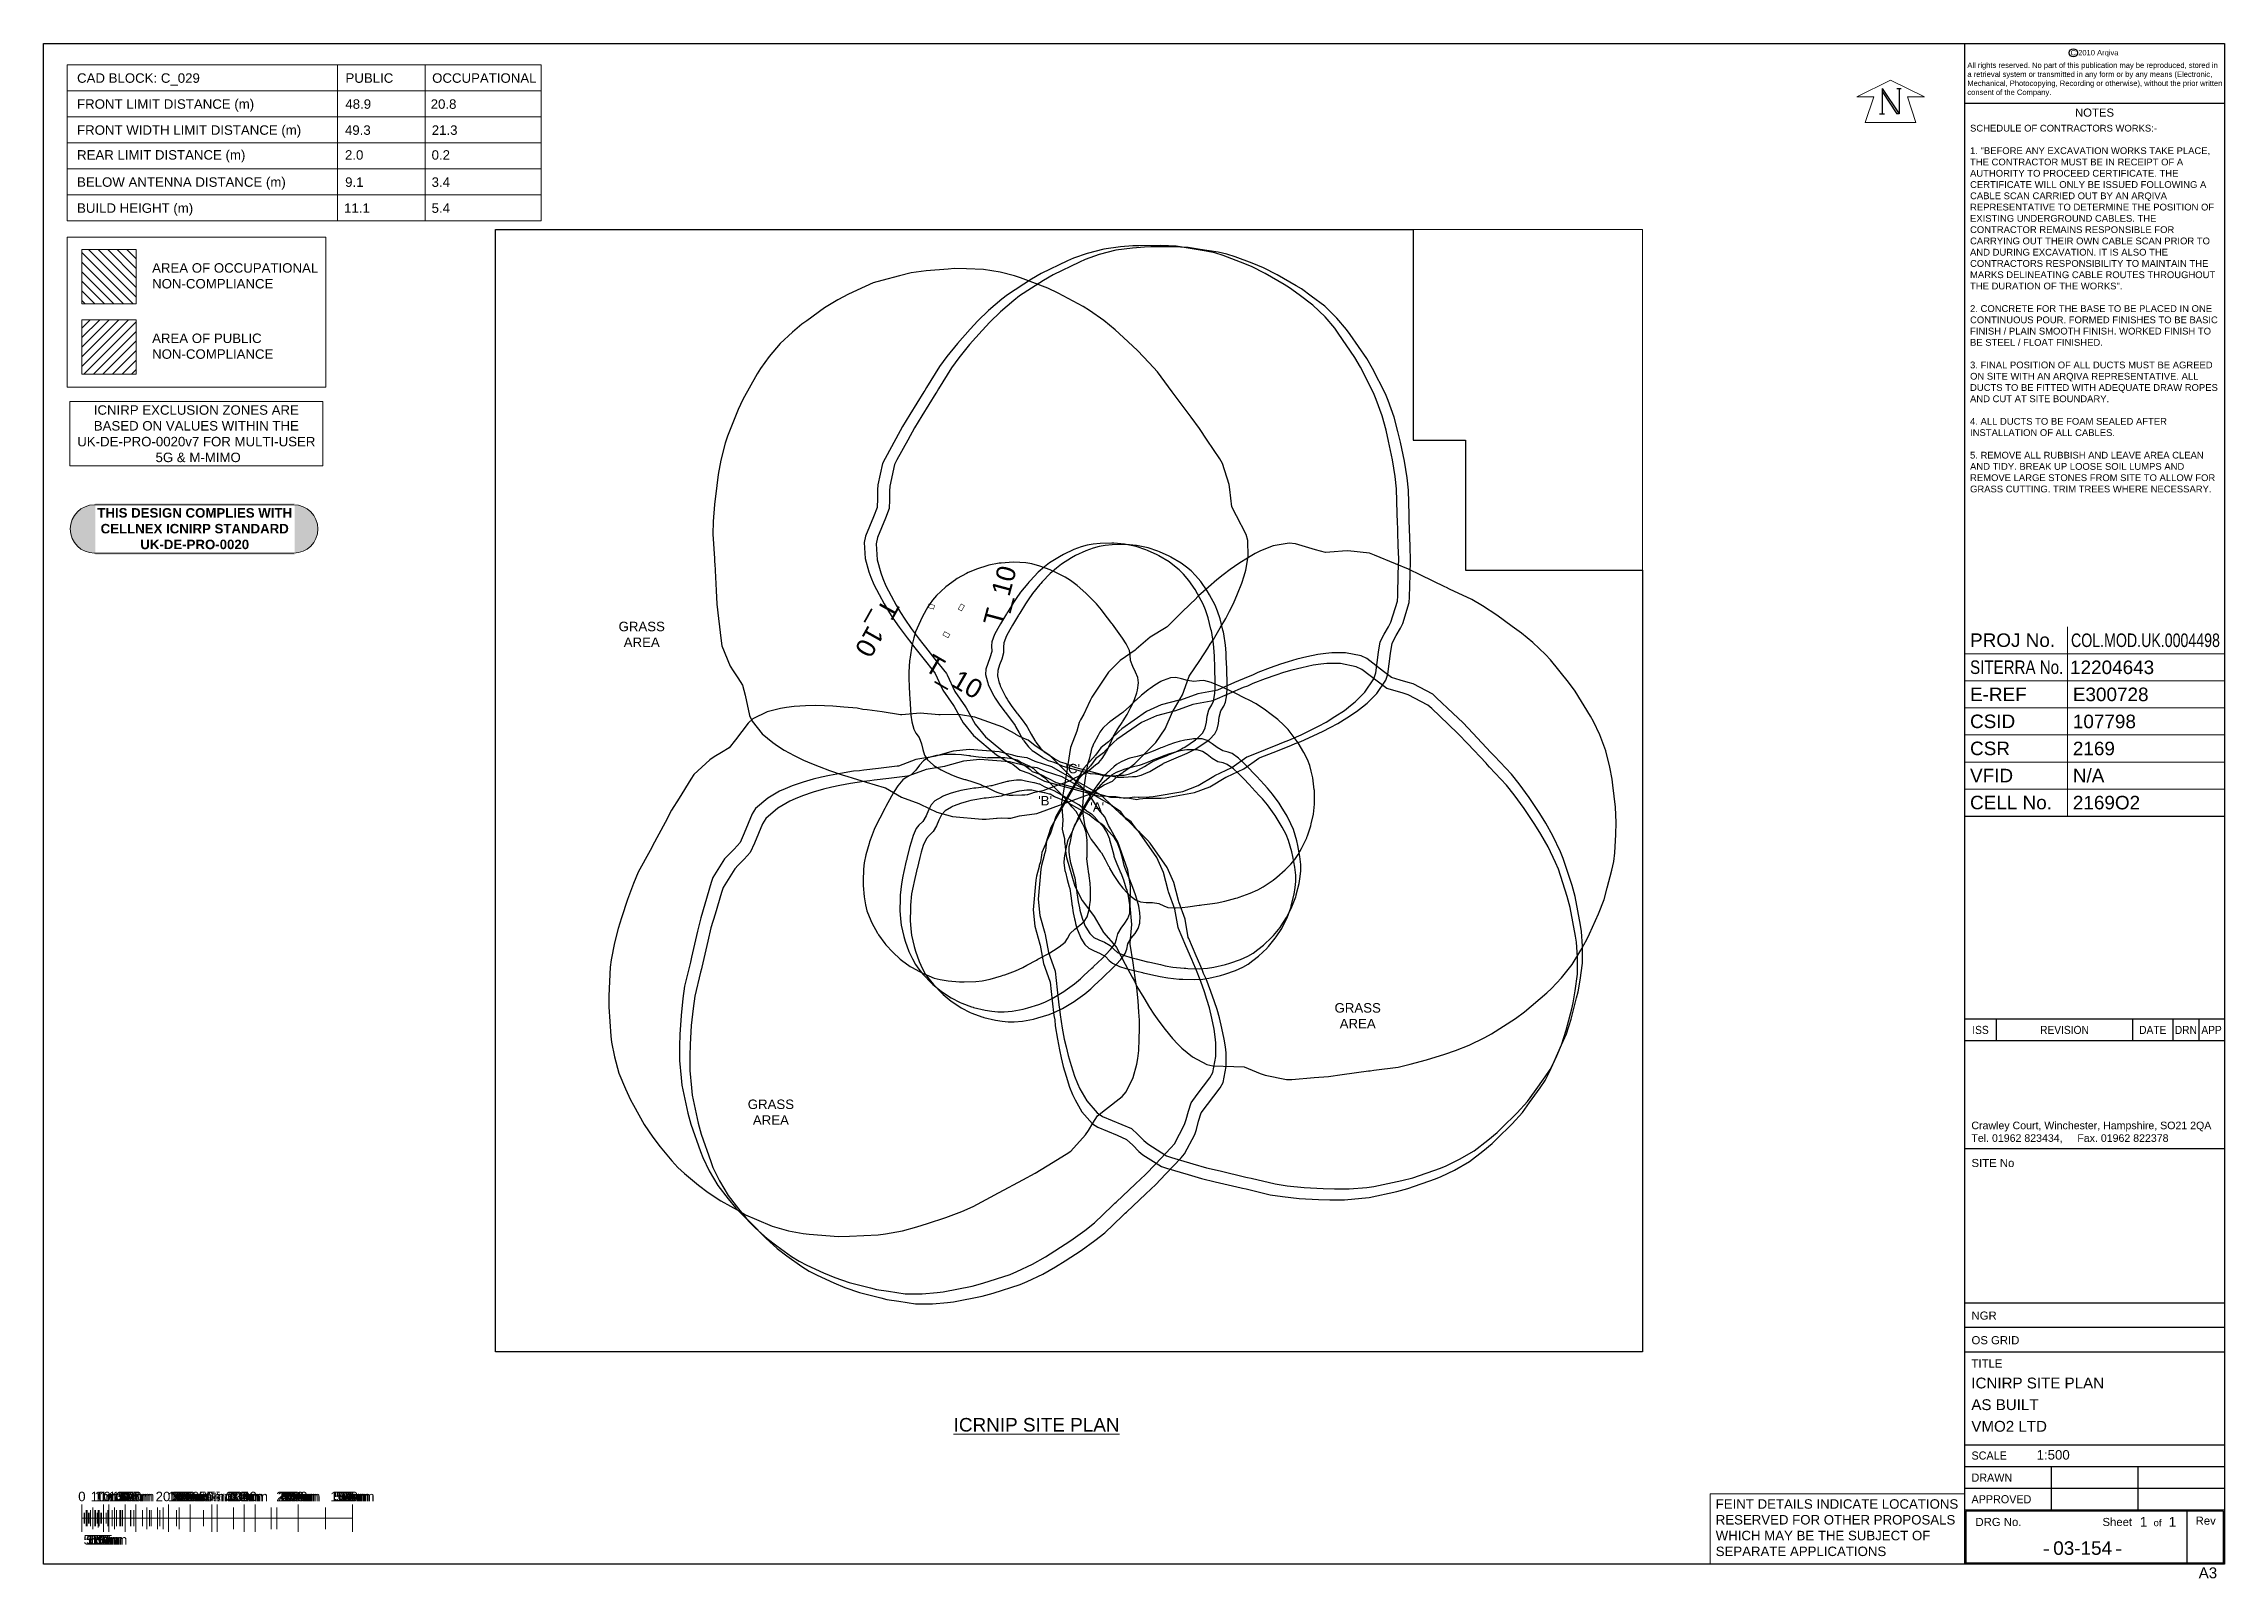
# Paper-space layout '03-154 VMO2 ICNIRP SITE PLAN' of a CAD drawing. Header units: millimetres. Extents: x 0 to 403, y -3 to 281.
import ezdxf
from ezdxf.enums import TextEntityAlignment as Align

# ---------------------------------------------------------------- set-up
doc = ezdxf.new("R2010")
doc.units = ezdxf.units.MM
doc.header["$LTSCALE"] = 30
doc.layers.add('ACAD ENTITIES HIDDEN', color=7, linetype='Continuous')
for name, color, linetype, lineweight in [('BORDER', 7, 'Continuous', 25), ('HIGHLIGHT', 1, 'Continuous', 30), ('LINE MEDIUM', 7, 'Continuous', 13), ('LINE THICK', 7, 'Continuous', 25), ('TEXT AND DIMENSIONS', 7, 'Continuous', 13)]:
    doc.layers.add(name, color=color, linetype=linetype, lineweight=lineweight)
doc.layers.add('VIEWPORTS', color=7, linetype='Continuous', plot=False)
doc.styles.add('textstyle3', font='arial.ttf')
doc.styles.add('textstyle4', font='arial.ttf', dxfattribs={"width": 0.9})
doc.styles.add('textstyle5', font='arial.ttf', dxfattribs={"width": 0.95})

psp = doc.layouts.new('03-154 VMO2 ICNIRP SITE PLAN')

# ---------------------------------------------------------------- texts
at = {"layer": 'ACAD ENTITIES HIDDEN', "insert": (356, 266), "char_height": 1.25, "width": 46, "attachment_point": 1, "style": 'textstyle3'}
psp.add_mtext('SCHEDULE OF CONTRACTORS WORKS:-\\P\\P1. "BEFORE ANY EXCAVATION WORKS TAKE PLACE, THE CONTRACTOR MUST BE IN RECEIPT OF A AUTHORITY TO PROCEED CERTIFICATE. THE CERTIFICATE WILL ONLY BE ISSUED FOLLOWING A CABLE SCAN CARRIED OUT BY AN ARQIVA REPRESENTATIVE TO DETERMINE THE POSITION OF EXISTING UNDERGROUND CABLES. THE CONTRACTOR REMAINS RESPONSIBLE FOR CARRYING OUT THEIR OWN CABLE SCAN PRIOR TO AND DURING EXCAVATION. IT IS ALSO THE CONTRACTORS RESPONSIBILITY TO MAINTAIN THE MARKS DELINEATING CABLE ROUTES THROUGHOUT THE DURATION OF THE WORKS".\\P\\P2. CONCRETE FOR THE BASE TO BE PLACED IN ONE CONTINUOUS POUR. FORMED FINISHES TO BE BASIC FINISH / PLAIN SMOOTH FINISH. WORKED FINISH TO BE STEEL / FLOAT FINISHED.\\P\\P3. FINAL POSITION OF ALL DUCTS MUST BE AGREED ON SITE WITH AN ARQIVA REPRESENTATIVE. ALL DUCTS TO BE FITTED WITH ADEQUATE DRAW ROPES AND CUT AT SITE BOUNDARY.\\P\\P4. ALL DUCTS TO BE FOAM SEALED AFTER INSTALLATION OF ALL CABLES.\\P\\P5. REMOVE ALL RUBBISH AND LEAVE AREA CLEAN AND TIDY. BREAK UP LOOSE SOIL LUMPS AND REMOVE LARGE STONES FROM SITE TO ALLOW FOR GRASS CUTTING. TRIM TREES WHERE NECESSARY.', dxfattribs=at)
at = {"layer": 'ACAD ENTITIES HIDDEN', "char_height": 3.5, "attachment_point": 1, "style": 'textstyle3'}
for insert, rotation in [((173.59, 174.06), 75), ((158.28, 176.97), 240.6968), ((164.29, 168.32), 330)]:
    psp.add_mtext('T_10', dxfattribs=dict(at, insert=insert, rotation=rotation))
at = {"layer": 'TEXT AND DIMENSIONS', "style": 'textstyle3'}
for s, height, p in [('48.9', 1.75, (55.76, 268.96)), ('20.8', 1.75, (71.53, 268.95)), ('49.3', 1.75, (55.69, 264.14)), ('21.3', 1.75, (71.73, 264.14)), ('2.0', 1.75, (55.69, 259.55)), ('0.2', 1.75, (71.7, 259.55)), ('9.1', 1.75, (55.72, 254.53)), ('3.4', 1.75, (71.7, 254.53)), ('11.1', 1.75, (55.53, 249.73)), ('5.4', 1.75, (71.7, 249.73)), ('12204643', 2.5, (374.48, 164.49))]:
    psp.add_text(s, height=height, dxfattribs=at).set_placement(p)
for s, insert, char_height, width, attachment_point in [('CAD BLOCK: C_029', (6.18, 275.51), 1.75, 60.567, 1), ('PUBLIC', (55.79, 275.51), 1.75, 60.567, 1), ('OCCUPATIONAL', (71.8, 275.51), 1.75, 60.567, 1), ('FRONT LIMIT DISTANCE (m)', (6.18, 270.71), 1.75, 60.567, 1), ('FRONT WIDTH LIMIT DISTANCE (m)', (6.18, 265.9), 1.75, 60.567, 1), ('REAR LIMIT DISTANCE (m)', (6.18, 261.31), 1.75, 60.567, 1), ('BELOW ANTENNA DISTANCE (m)', (6.18, 256.29), 1.75, 60.567, 1), ('BUILD HEIGHT (m)', (6.18, 251.48), 1.75, 60.567, 1), ('AREA OF OCCUPATIONAL NON-COMPLIANCE', (20.05, 240.42), 1.75, 44.2493, 1), ('AREA OF PUBLIC \\PNON-COMPLIANCE', (20.05, 227.42), 1.75, 44.2493, 1), ('ICNIRP EXCLUSION ZONES ARE BASED ON VALUES WITHIN THE UK-DE-PRO-0020v7 FOR MULTI-USER \\P 5G & M-MIMO', (28.22, 208.9), 1.75, 46.1928, 5), ('{\\W0.75;COL.MOD.UK.0004498}', (374.66, 171.99), 2.5, 36.8717, 1), ('{\\LICRNIP SITE PLAN}', (183.5, 25.75), 2.5, 30.4019, 5), ('FEINT DETAILS INDICATE LOCATIONS RESERVED FOR OTHER PROPOSALS WHICH MAY BE THE SUBJECT OF SEPARATE APPLICATIONS', (309, 12), 1.75, 48.6012, 1)]:
    psp.add_mtext(s, dxfattribs=dict(at, insert=insert, char_height=char_height, width=width, attachment_point=attachment_point))
at = {"layer": 'TEXT AND DIMENSIONS', "color": 3, "insert": (10.01, 195.16), "char_height": 1.75, "width": 35.8233, "attachment_point": 1, "style": 'textstyle3'}
psp.add_mtext('\\pxqc;{\\fArial|b1|i0|c0|p34;THIS DESIGN COMPLIES WITH\\PCELLNEX ICNIRP STANDARD\\PUK-DE-PRO-0020} ', dxfattribs=at)
at = {"layer": 'TEXT AND DIMENSIONS', "char_height": 1.75, "width": 9.0427, "attachment_point": 5, "rotation": 359.9968, "style": 'textstyle3'}
for insert in [(110.53, 171.83), (242.84, 101.35), (134.4, 83.53)]:
    psp.add_mtext('GRASS AREA', dxfattribs=dict(at, insert=insert))
at = {"layer": 'TEXT AND DIMENSIONS', "char_height": 2.5, "attachment_point": 4, "style": 'textstyle3'}
for s, insert in [('PROJ No.', (356, 170.74)), ('{\\W0.8;SITERRA No.}', (356, 165.74)), ('E-REF', (356, 160.74)), ('CSID', (356, 155.74)), ('CSR', (356, 150.74)), ('VFID', (356, 145.74)), ('CELL No.', (356, 140.74))]:
    psp.add_mtext(s, dxfattribs=dict(at, insert=insert))
at = {"layer": 'TEXT AND DIMENSIONS', "char_height": 1.75, "attachment_point": 5, "rotation": 359.9968, "style": 'textstyle3'}
for s, insert in [("'C'", (190.19, 147.01, 0.01)), ("'B'", (185.07, 141.09, 0.01)), ("'A'", (194.71, 139.93, 0.01))]:
    psp.add_mtext(s, dxfattribs=dict(at, insert=insert))
at = {"layer": 'TEXT AND DIMENSIONS', "style": 'textstyle3'}
for tag, p in [('E300728', (375, 159.49)), ('107798', (375, 154.49)), ('2169', (375, 149.49)), ('N/A', (375, 144.49)), ('2169O2', (375, 139.49))]:
    psp.add_attdef(tag, p, '', height=2.5, dxfattribs=at)

# ---------------------------------------------------------------- blocks, each defined once
blk = doc.blocks.new('A3MAS')
at = {"layer": 'BORDER'}
for p, q in [((0, 281), (403, 281)), ((0, 0), (0, 281)), ((355, 281), (355, 0)), ((403, 281), (403, 0)), ((355, 270), (403, 270)), ((355, 138.24), (403, 138.24)), ((403, 100.74), (355, 100.74)), ((403, 96.74), (355, 96.74)), ((360.85, 100.74), (360.85, 96.74)), ((386.04, 100.74), (386.04, 96.74)), ((393.5, 100.74), (393.5, 96.74)), ((398.25, 100.74), (398.25, 96.74)), ((403, 76.74), (355, 76.74)), ((403, 48.21), (355, 48.21)), ((403, 43.71), (355, 43.71)), ((403, 39.21), (355, 39.21)), ((403, 22), (355, 22)), ((403, 18), (355, 18)), ((371, 18), (371, 10)), ((387, 18), (387, 10)), ((403, 14), (355, 14)), ((403, 10), (355, 10)), ((355.2, 9.8), (355.2, 0.2)), ((402.8, 9.8), (355.2, 9.8)), ((396.05, 9.8), (396.05, 0.2)), ((402.8, 9.8), (402.8, 0.2)), ((403, 0), (0, 0)), ((402.8, 0.2), (355.2, 0.2))]:
    blk.add_line(p, q, dxfattribs=at)
at = {"layer": 'BORDER', "const_width": 0.25}
for points in [[(369.61, 2.64), (370.61, 2.64)], [(382.95, 2.64), (383.95, 2.64)]]:
    blk.add_lwpolyline(points, dxfattribs=at)
at = {"layer": 'BORDER'}
blk.add_circle((375.08, 279.3), 0.764, dxfattribs=at)
at = {"layer": 'BORDER', "style": 'textstyle3'}
blk.add_text('NOTES', height=1.5, dxfattribs=at).set_placement((379, 267.5), align=Align.CENTER)
at = {"layer": 'BORDER'}
for s, style, width, p in [('ISS', 'textstyle4', 0.9, (357.93, 98.73)), ('REVISION', 'textstyle4', 0.9, (373.45, 98.73)), ('DATE', 'textstyle4', 0.9, (389.77, 98.73)), ('DRN', 'textstyle4', 0.9, (395.88, 98.73)), ('APP', 'textstyle4', 0.9, (400.63, 98.73)), ('DRAWN', 'textstyle5', 0.95, (360.03, 16)), ('APPROVED', 'textstyle5', 0.95, (361.8, 12))]:
    blk.add_text(s, height=1.5, dxfattribs=dict(at, style=style, width=width)).set_placement(p, align=Align.MIDDLE_CENTER)
at = {"layer": 'BORDER', "style": 'textstyle3'}
for s, p in [('SITE No', (356.27, 73.39)), ('NGR', (356.27, 45.19)), ('OS GRID', (356.27, 40.64)), ('TITLE', (356.27, 36.33)), ('DRG No.', (357, 7.05))]:
    blk.add_text(s, height=1.5, dxfattribs=at).set_placement(p)
at = {"layer": 'BORDER', "style": 'textstyle5', "width": 0.95}
blk.add_text('SCALE', height=1.5, dxfattribs=at).set_placement((356.27, 19.33))
at = {"layer": 'BORDER', "style": 'textstyle3'}
for s, height, p in [('Sheet', 1.5, (383.21, 7.83)), ('of', 1.25, (390.65, 7.67)), ('Rev', 1.5, (399.55, 8.03))]:
    blk.add_text(s, height=height, dxfattribs=at).set_placement(p, align=Align.MIDDLE)
for s, insert, char_height, attachment_point in [('C 2010 Arqiva', (379, 279.82), 1, 2), ('A3', (399.96, -1.61), 2, 5)]:
    blk.add_mtext(s, dxfattribs=dict(at, insert=insert, char_height=char_height, attachment_point=attachment_point))
at = {"layer": 'BORDER', "attachment_point": 1, "style": 'textstyle3'}
for s, insert, char_height, width in [('All rights reserved. No part of this publication may be reproduced, stored in a retrieval system or transmitted in any form or by any means (Electronic, Mechanical, Photocopying, Recording or otherwise), without the prior written consent of the Company.', (355.5, 277.51), 1, 47), ('Crawley Court, Winchester, Hampshire, SO21 2QA\\PTel. 01962 823434,     Fax. 01962 822378', (356.25, 81.78), 1.4, 45.75)]:
    blk.add_mtext(s, dxfattribs=dict(at, insert=insert, char_height=char_height, width=width))
at = {"layer": 'BORDER', "style": 'textstyle3'}
for tag, p, height in [('TITLE1', (356.24, 32.48), 2), ('TITLE2', (356.24, 28.48), 2), ('TITLE3', (356.24, 24.48), 2), ('SCALE', (368.3, 19.33), 1.75)]:
    blk.add_attdef(tag, p, '', height=height, dxfattribs=at)
for tag, height, p in [('SHTNO', 1.8, (388.07, 7.83)), ('SHTOF', 1.8, (393.4, 7.83)), ('USERIDCATEGORY', 2.5, (376.81, 2.98))]:
    blk.add_attdef(tag, text='', height=height, dxfattribs=at).set_placement(p, align=Align.MIDDLE)
blk = doc.blocks.new('*U36')
at = {"layer": 'TEXT AND DIMENSIONS'}
for p, q in [((0, 2.5), (0, -2.5)), ((0, 2.5), (0, -2.5)), ((0, 2.5), (0, -2.5)), ((0, 2.5), (0, -2.5)), ((0, 2.5), (0, -2.5)), ((0, 2.5), (0, -2.5)), ((0, 2.5), (0, -2.5)), ((0, 2.5), (0, -2.5)), ((0, 2.5), (0, -2.5)), ((0, 2.5), (0, -2.5)), ((0, 2.5), (0, -2.5)), ((0, 2.5), (0, -2.5)), ((0, 2.5), (0, -2.5)), ((0, 0), (40, 0)), ((0, 0), (50, 0)), ((0, 0), (40, 0)), ((0, 0), (40, 0)), ((0, 0), (50, 0)), ((0, 0), (50, 0)), ((0, 0), (50, 0)), ((0, 0), (40, 0)), ((0, 0), (50, 0)), ((0, 0), (50, 0)), ((0, 0), (50, 0)), ((0, 0), (40, 0)), ((0, 0), (40, 0)), ((0, 0), (50, 0)), ((0, 0), (40, 0)), ((0, 0), (40, 0)), ((0, 0), (40, 0)), ((0, 0), (40, 0)), ((0.4, 1), (0.4, -1)), ((0.5, 1), (0.5, -1)), ((0.8, 1.5), (0.8, -1.5)), ((0.8, 1.5), (0.8, -1.5)), ((0.8, 1), (0.8, -1)), ((1, 1.5), (1, -1.5)), ((1, 1.5), (1, -1.5)), ((1, 1.5), (1, -1.5)), ((1, 1.5), (1, -1.5)), ((1, 1.5), (1, -1.5)), ((1, 1), (1, -1)), ((1.2, 1), (1.2, -1)), ((1.5, 1), (1.5, -1)), ((1.6, 1.5), (1.6, -1.5)), ((1.6, 1.5), (1.6, -1.5)), ((1.6, 1), (1.6, -1)), ((2, 2), (2, -2)), ((2, 2), (2, -2)), ((2, 2), (2, -2)), ((2, 2), (2, -2)), ((2, 2), (2, -2)), ((2, 1.5), (2, -1.5)), ((2, 1.5), (2, -1.5)), ((2, 1.5), (2, -1.5)), ((2, 1.5), (2, -1.5)), ((2, 1), (2, -1)), ((2.4, 1.5), (2.4, -1.5)), ((2.4, 1.5), (2.4, -1.5)), ((2.4, 1), (2.4, -1)), ((2.5, 1.5), (2.5, -1.5)), ((2.5, 1.5), (2.5, -1.5)), ((2.8, 1), (2.8, -1)), ((3, 1.5), (3, -1.72)), ((3, 1.5), (3, -1.72)), ((3, 1.5), (3, -1.72)), ((3, 1.5), (3, -1.72)), ((3, 1.5), (3, -1.72)), ((3, 1), (3, -1)), ((3.2, 1.5), (3.2, -1.5)), ((3.2, 1.5), (3.2, -1.5)), ((3.2, 1), (3.2, -1)), ((3.5, 1), (3.5, -1)), ((3.6, 1), (3.6, -1)), ((4, 2.5), (4, -2.5)), ((4, 2.5), (4, -2.5)), ((4, 2.5), (4, -2.5)), ((4, 2), (4, -2)), ((4, 2), (4, -2)), ((4, 2), (4, -2)), ((4, 2), (4, -2)), ((4, 2), (4, -2)), ((4, 2), (4, -2)), ((4, 2), (4, -2)), ((4, 1), (4, -1)), ((4.5, 1), (4.5, -1)), ((4.8, 1.5), (4.8, -1.5)), ((4.8, 1.5), (4.8, -1.5)), ((5, 2.5), (5, -2.5)), ((5, 2.5), (5, -2.5)), ((5, 1.5), (5, -1.5)), ((5, 1.5), (5, -1.5)), ((5, 1.5), (5, -1.5)), ((5, 1.5), (5, -1.5)), ((5, 1.5), (5, -1.5)), ((5.6, 1.5), (5.6, -1.5)), ((5.6, 1.5), (5.6, -1.5)), ((6, 2), (6, -2)), ((6, 2), (6, -2)), ((6, 2), (6, -2)), ((6, 2), (6, -2)), ((6, 2), (6, -2)), ((6, 1.5), (6, -1.5)), ((6, 1.5), (6, -1.5)), ((6, 1.5), (6, -1.5)), ((6, 1.5), (6, -1.5)), ((6.4, 1.5), (6.4, -1.5)), ((6.4, 1.5), (6.4, -1.5)), ((7, 1.5), (7, -1.5)), ((7, 1.5), (7, -1.5)), ((7, 1.5), (7, -1.5)), ((7, 1.5), (7, -1.5)), ((7, 1.5), (7, -1.5)), ((7.2, 1.5), (7.2, -1.5)), ((7.2, 1.5), (7.2, -1.5)), ((7.5, 1.5), (7.5, -1.5)), ((7.5, 1.5), (7.5, -1.5)), ((8, 2.5), (8, -2.5)), ((8, 2.5), (8, -2.5)), ((8, 2), (8, -2)), ((8, 2), (8, -2)), ((8, 2), (8, -2)), ((8, 2), (8, -2)), ((8, 2), (8, -2)), ((8, 2), (8, -2)), ((8, 2), (8, -2)), ((8, 2), (8, -2)), ((9, 1.5), (9, -1.5)), ((9, 1.5), (9, -1.5)), ((9.07, 1.5), (9.07, -1.5)), ((9.07, 1.5), (9.07, -1.5)), ((9.07, 1.5), (9.07, -1.5)), ((9.6, 1.5), (9.6, -1.5)), ((10, 2.5), (10, -2.5)), ((10, 2.5), (10, -2.5)), ((10, 2.5), (10, -2.5)), ((10, 2.5), (10, -2.5)), ((10, 2.5), (10, -2.5)), ((10, 2.5), (10, -2.5)), ((10, 2.5), (10, -2.5)), ((10, 2), (10, -2)), ((10, 2), (10, -2)), ((10, 1.5), (10, -1.5)), ((10, 1.5), (10, -1.5)), ((10, 1.5), (10, -1.5)), ((10, 1.5), (10, -1.5)), ((10, 1.5), (10, -1.5)), ((11.2, 1.5), (11.2, -1.5)), ((12, 2), (12, -2)), ((12, 2), (12, -2)), ((12, 2), (12, -2)), ((12, 2), (12, -2)), ((12, 2), (12, -2)), ((12, 2), (12, -2)), ((12, 2), (12, -2)), ((12, 2), (12, -2)), ((12, 2), (12, -2)), ((12.5, 1.5), (12.5, -1.5)), ((12.5, 1.5), (12.5, -1.5)), ((12.8, 1.5), (12.8, -1.5)), ((14, 2), (14, -2)), ((14, 2), (14, -2)), ((14, 2), (14, -2)), ((14, 2), (14, -2)), ((14, 2), (14, -2)), ((14, 1.5), (14, -1.5)), ((14, 1.5), (14, -1.5)), ((14, 1.5), (14, -1.5)), ((14, 1.5), (14, -1.5)), ((14, 1.5), (14, -1.5)), ((14.4, 1.5), (14.4, -1.5)), ((15, 2), (15, -2)), ((15, 2), (15, -2)), ((16, 2.5), (16, -2.5)), ((16, 2), (16, -2)), ((16, 2), (16, -2)), ((16, 2), (16, -2)), ((16, 2), (16, -2)), ((16, 2), (16, -2)), ((16, 2), (16, -2)), ((16, 2), (16, -2)), ((16, 2), (16, -2)), ((16, 2), (16, -2)), ((17.5, 1.5), (17.5, -1.5)), ((17.5, 1.5), (17.5, -1.5)), ((18, 2), (18, -2)), ((18, 2), (18, -2)), ((18, 2), (18, -2)), ((18, 2), (18, -2)), ((18, 2), (18, -2)), ((18, 1.5), (18, -1.5)), ((18, 1.5), (18, -1.5)), ((18, 1.5), (18, -1.5)), ((18, 1.5), (18, -1.5)), ((18, 1.5), (18, -1.5)), ((20, 2.5), (20, -2.5)), ((20, 2.5), (20, -2.5)), ((20, 2.5), (20, -2.5)), ((20, 2.5), (20, -2.5)), ((20, 2.5), (20, -2.5)), ((20, 2.5), (20, -2.5)), ((20, 2.5), (20, -2.5)), ((20, 2.5), (20, -2.5)), ((20, 2.5), (20, -2.5)), ((20, 2.5), (20, -2.5)), ((20, 2), (20, -2)), ((20, 2), (20, -2)), ((20, 2), (20, -2)), ((22.5, 1.5), (22.5, -1.5)), ((22.5, 1.5), (22.5, -1.5)), ((24, 2.5), (24, -2.5)), ((24, 2), (24, -2)), ((24, 2), (24, -2)), ((24, 2), (24, -2)), ((25, 2.5), (25, -2.5)), ((25, 2.5), (25, -2.5)), ((28, 2), (28, -2)), ((28, 2), (28, -2)), ((28, 2), (28, -2)), ((30, 2.5), (30, -2.5)), ((30, 2.5), (30, -2.5)), ((30, 2), (30, -2)), ((30, 2), (30, -2)), ((32, 2.5), (32, -2.5)), ((32, 2), (32, -2)), ((32, 2), (32, -2)), ((32, 2), (32, -2)), ((35, 2), (35, -2)), ((35, 2), (35, -2)), ((36, 2), (36, -2)), ((36, 2), (36, -2)), ((36, 2), (36, -2)), ((40, 2.5), (40, -2.5)), ((40, 2.5), (40, -2.5)), ((40, 2.5), (40, -2.5)), ((40, 2.5), (40, -2.5)), ((40, 2.5), (40, -2.5)), ((40, 2.5), (40, -2.5)), ((40, 2.5), (40, -2.5)), ((40, 2.5), (40, -2.5)), ((40, 2.5), (40, -2.5)), ((40, 2.5), (40, -2.5)), ((40, 2.5), (40, -2.5)), ((40, 2), (40, -2)), ((40, 2), (40, -2)), ((45, 2), (45, -2)), ((45, 2), (45, -2)), ((50, 2.5), (50, -2.5)), ((50, 2.5), (50, -2.5)), ((50, 2.5), (50, -2.5)), ((50, 2.5), (50, -2.5))]:
    blk.add_line(p, q, dxfattribs=at)
at = {"layer": 'TEXT AND DIMENSIONS', "flags": 128}
for points in [[(0, 2.5), (0, -2.5)], [(0, 2.5), (0, -2.5)], [(0, 2.5), (0, -2.5)], [(0, 2.5), (0, -2.5)], [(0, 2.5), (0, -2.5)], [(0, 2.5), (0, -2.5)], [(0, 2.5), (0, -2.5)], [(0, 0), (50, 0)], [(0, 0), (40, 0)], [(1, 1.5), (1, -1.5)], [(1, 1.5), (1, -1.5)], [(1, 1.5), (1, -1.5)], [(2, 1.5), (2, -1.5)], [(2, 1.5), (2, -1.5)], [(2, 1.5), (2, -1.5)], [(3, 1.5), (3, -1.5)], [(3, 1.5), (3, -1.5)], [(3, 1.5), (3, -1.5)], [(4, 2), (4, -2)], [(4, 1.5), (4, -1.5)], [(4, 1.5), (4, -1.5)], [(4, 1.5), (4, -1.5)], [(5, 2), (5, -2)], [(5, 2), (5, -2)], [(5, 2), (5, -2)], [(6, 1.5), (6, -1.5)], [(6, 1.5), (6, -1.5)], [(6, 1.5), (6, -1.5)], [(7, 1.5), (7, -1.5)], [(7, 1.5), (7, -1.5)], [(7, 1.5), (7, -1.5)], [(8, 2), (8, -2)], [(8, 1.5), (8, -1.5)], [(8, 1.5), (8, -1.5)], [(8, 1.5), (8, -1.5)], [(9, 1.5), (9, -1.5)], [(9, 1.5), (9, -1.5)], [(9, 1.5), (9, -1.5)], [(10, 2.5), (10, -2.5)], [(10, 2.5), (10, -2.5)], [(10, 2.5), (10, -2.5)], [(12, 2), (12, -2)], [(16, 2), (16, -2)], [(20, 2.5), (20, -2.5)], [(20, 2.5), (20, -2.5)], [(20, 2.5), (20, -2.5)], [(20, 2.5), (20, -2.5)], [(25, 2.5), (25, -2.5)], [(30, 2.5), (30, -2.5)], [(40, 2.5), (40, -2.5)], [(40, 2.5), (40, -2.5)], [(40, 2.5), (40, -2.5)], [(50, 2.5), (50, -2.5)], [(50, 2.5), (50, -2.5)], [(50, 2.5), (50, -2.5)], [(50, 2.5), (50, -2.5)], [(50, 2.5), (50, -2.5)]]:
    blk.add_lwpolyline(points, dxfattribs=at)
at = {"layer": 'TEXT AND DIMENSIONS'}
for points in [[(1, 1.5), (1, -1.5)], [(1, 1.5), (1, -1.5)], [(1, 1.5), (1, -1.5)], [(1, 1.5), (1, -1.5)], [(2, 1.5), (2, -1.5)], [(2, 1.5), (2, -1.5)], [(2, 1.5), (2, -1.5)], [(2, 1.5), (2, -1.5)], [(3, 1.5), (3, -1.5)], [(3, 1.5), (3, -1.5)], [(3, 1.5), (3, -1.5)], [(3, 1.5), (3, -1.5)], [(4, 1.5), (4, -1.5)], [(4, 1.5), (4, -1.5)], [(4, 1.5), (4, -1.5)], [(4, 1.5), (4, -1.5)], [(5, 2), (5, -2)], [(5, 2), (5, -2)], [(5, 2), (5, -2)], [(5, 2), (5, -2)], [(6, 1.5), (6, -1.5)], [(6, 1.5), (6, -1.5)], [(6, 1.5), (6, -1.5)], [(6, 1.5), (6, -1.5)], [(7, 1.5), (7, -1.5)], [(7, 1.5), (7, -1.5)], [(7, 1.5), (7, -1.5)], [(7, 1.5), (7, -1.5)], [(8, 1.5), (8, -1.5)], [(8, 1.5), (8, -1.5)], [(8, 1.5), (8, -1.5)], [(8, 1.5), (8, -1.5)], [(9, 1.5), (9, -1.5)], [(9, 1.5), (9, -1.5)], [(9, 1.5), (9, -1.5)], [(9, 1.5), (9, -1.5)], [(10, 2.5), (10, -2.5)], [(10, 2.5), (10, -2.5)], [(12, 1.5), (12, -1.5)], [(12, 1.5), (12, -1.5)], [(12, 1.5), (12, -1.5)], [(12, 1.5), (12, -1.5)], [(12, 1.5), (12, -1.5)], [(14, 1.5), (14, -1.5)], [(14, 1.5), (14, -1.5)], [(14, 1.5), (14, -1.5)], [(14, 1.5), (14, -1.5)], [(14, 1.5), (14, -1.5)], [(16, 1.5), (16, -1.5)], [(16, 1.5), (16, -1.5)], [(16, 1.5), (16, -1.5)], [(16, 1.5), (16, -1.5)], [(16, 1.5), (16, -1.5)], [(18, 1.5), (18, -1.5)], [(18, 1.5), (18, -1.5)], [(18, 1.5), (18, -1.5)], [(18, 1.5), (18, -1.5)], [(18, 1.5), (18, -1.5)], [(20, 2.5), (20, -2.5)], [(24, 2), (24, -2)], [(25, 2.5), (25, -2.5)], [(25, 2), (25, -2)], [(25, 2), (25, -2)], [(25, 2), (25, -2)], [(25, 2), (25, -2)], [(25, 2), (25, -2)], [(28, 2), (28, -2)], [(30, 2.5), (30, -2.5)], [(30, 2.5), (30, -2.5)], [(32, 2), (32, -2)], [(36, 2), (36, -2)], [(40, 2.5), (40, -2.5)], [(40, 2.5), (40, -2.5)]]:
    blk.add_lwpolyline(points, dxfattribs=at)
at = {"layer": 'TEXT AND DIMENSIONS', "char_height": 1.75, "attachment_point": 5, "style": 'textstyle3'}
for s, insert in [('0', (0, 4)), ('0', (0, 4)), ('0', (0, 4)), ('0', (0, 4)), ('0', (0, 4)), ('0', (0, 4)), ('0', (0, 4)), ('0', (0, 4)), ('0', (0, 4)), ('0', (0, 4)), ('0', (0, 4)), ('0', (0, 4)), ('0', (0, 4)), ('0', (0, 4)), ('0', (0, 4)), ('0', (0, 4)), ('0', (0, 4)), ('0', (0, 4)), ('0', (0, 4)), ('0', (0, 4)), ('10m', (4, 4)), ('1m', (4, 4)), ('10m', (5, 4)), ('1m', (5, 4)), ('100m', (8, 4)), ('10m', (8, 4)), ('50mm', (10, 4)), ('20mm', (10, 4)), ('10mm', (10, 4)), ('500m', (10, 4)), ('100m', (10, 4)), ('0.1m', (10, 4)), ('0.2m', (10, 4)), ('0.5m', (10, 4)), ('50m', (10, 4)), ('10m', (10, 4)), ('5m', (10, 4)), ('1m', (10, 4)), ('20m', (16, 4)), ('100mm', (20, 4)), ('1000m', (20, 4)), ('20mm', (20, 4)), ('500m', (20, 4)), ('200m', (20, 4)), ('250m', (20, 4)), ('100m', (20, 4)), ('0.2m', (20, 4)), ('0.5m', (20, 4)), ('50m', (20, 4)), ('20m', (20, 4)), ('10m', (20, 4)), ('5m', (20, 4)), ('2m', (20, 4)), ('1m', (20, 4)), ('50mm', (25, 4)), ('30m', (24, 4)), ('0.5m', (25, 4)), ('50m', (25, 4)), ('5m', (25, 4)), ('30mm', (30, 4)), ('300m', (30, 4)), ('0.3m', (30, 4)), ('30m', (30, 4)), ('3m', (30, 4)), ('40m', (32, 4)), ('200mm', (40, 4)), ('2000m', (40, 4)), ('1000m', (40, 4)), ('40mm', (40, 4)), ('400m', (40, 4)), ('500m', (40, 4)), ('200m', (40, 4)), ('100m', (40, 4)), ('0.4m', (40, 4)), ('40m', (40, 4)), ('50m', (40, 4)), ('20m', (40, 4)), ('10m', (40, 4)), ('4m', (40, 4)), ('2m', (40, 4)), ('1m', (40, 4)), ('100mm', (50, 4)), ('50mm', (50, 4)), ('500m', (50, 4)), ('100m', (50, 4)), ('0.5m', (50, 4)), ('50m', (50, 4)), ('10m', (50, 4)), ('5m', (50, 4)), ('1m', (50, 4)), ('5m', (2, -4)), ('5m', (2.5, -4)), ('100m', (4, -4)), ('0.1m', (4, -4)), ('50m', (4, -4)), ('10mm', (5, -4)), ('0.1m', (5, -4)), ('0.5m', (5, -4)), ('5mm', (5, -4)), ('5m', (4, -4)), ('50m', (5, -4)), ('5m', (5, -4))]:
    blk.add_mtext(s, dxfattribs=dict(at, insert=insert))
blk = doc.blocks.new('NORTH ARROW')
at = {"layer": 'LINE MEDIUM'}
for p, q in [((0, 7.81), (-6.25, 4.69)), ((-6.25, 4.69), (-3.12, 4.69)), ((-3.12, 4.69), (-4.69, 0)), ((0, 7.81), (6.25, 4.69)), ((3.12, 4.69), (4.69, 0)), ((6.25, 4.69), (3.12, 4.69)), ((-4.69, 0), (4.69, 0))]:
    blk.add_line(p, q, dxfattribs=at)
at = {"layer": 'LINE THICK'}
for p, q in [((-1.56, 6.25), (1.56, 1.56)), ((-1.56, 6.25), (-1.56, 1.56)), ((-1.56, 5.69), (1.19, 1.56)), ((1.16, 6.25), (1.97, 6.25)), ((1.56, 6.25), (1.56, 1.56)), ((-2.02, 1.55), (-1.12, 1.55)), ((1.56, 1.56), (1.19, 1.56))]:
    blk.add_line(p, q, dxfattribs=at)

# ---------------------------------------------------------------- hatches: boundary and pattern name
at = {"layer": 'TEXT AND DIMENSIONS', "transparency": 33554687}
h = psp.add_hatch(dxfattribs=at)
h.set_pattern_fill('ANSI31', color=1, scale=10, angle=90, style=0, pattern_type=0)
h.set_pattern_definition([(135, (-63.7203, 210.6516), (-0.883883, -0.883883), [])])
h.paths.add_polyline_path([(17.09, 242.93), (7.09, 242.93), (7.09, 232.93), (17.09, 232.93)], flags=0)
h = psp.add_hatch(dxfattribs=at)
h.set_pattern_fill('ANSI31', color=5, scale=10, style=0, pattern_type=0)
h.set_pattern_definition([(45, (-63.7203, 210.6516), (-0.883883, 0.883883), [])])
h.paths.add_polyline_path([(17.09, 229.93), (7.09, 229.93), (7.09, 219.93), (17.09, 219.93)], flags=0)
h = psp.add_hatch(color=3, dxfattribs=at)
edge = h.paths.add_edge_path(flags=0)
edge.add_arc((46.22, 191.31), 4.47, 270, 450)
edge.add_line((46.22, 195.77), (9.39, 195.77))
edge.add_arc((9.39, 191.31), 4.47, 90, 270)
edge.add_line((9.39, 186.84), (46.22, 186.84))
h.paths.add_polyline_path([(9.55, 186.53), (46.42, 186.53), (46.42, 196.03), (9.55, 196.03)], flags=0)

# ---------------------------------------------------------------- linework, layer by layer
at = {"layer": 'ACAD ENTITIES HIDDEN', "color": 2, "const_width": 0.1}
for points in [[(163.4, 176.79), (163.59, 177.47), (164.65, 177.18), (164.47, 176.51)], [(169.57, 177.46), (170.18, 177.11), (169.63, 176.16), (169.02, 176.51)], [(167.48, 171.8), (167.13, 171.19), (166.18, 171.73), (166.52, 172.34)]]:
    psp.add_lwpolyline(points, close=True, dxfattribs=at)
at = {"layer": 'HIGHLIGHT', "color": 5, "elevation": 0.01}
for points in [[(189.93, 143.34), (194.94, 142), (198.17, 141.84), (199.81, 141.57), (200.33, 141.64), (201.56, 141.81), (202.29, 141.77), (202.46, 141.77), (204.32, 141.8), (205.06, 141.84), (210.5, 142.81), (210.5, 142.81), (210.5, 142.81), (213.33, 143.88), (216.26, 145.64), (216.46, 145.76), (219.57, 147.21), (222.38, 149.17), (222.58, 149.28), (225.81, 150.54), (228.37, 151.57), (229.11, 151.9), (230.14, 152.27), (232.39, 153.29), (234.24, 154.17), (235.57, 154.86), (236.99, 155.62), (238.62, 156.63), (240.39, 157.78), (241.53, 158.66), (242.39, 159.34), (244.18, 161.14), (245.84, 163.6), (246.21, 164.71), (246.71, 168.54), (246.99, 170.42), (247.74, 171.85), (248.53, 173.23), (248.96, 174.09), (250.18, 177.97), (250.23, 178.94), (250.34, 183.1), (250.41, 185.71), (250.32, 188.28), (250.17, 193.19), (250.15, 193.5), (250.12, 194.16), (250.02, 198.71), (249.75, 200.99), (249.25, 204.09), (248.53, 207.55), (248.07, 209.59), (247.35, 212.2), (246.26, 215.25), (245.75, 216.49), (243.34, 221.2), (242.32, 223.01), (239.26, 227.47), (238.59, 228.4), (236.8, 230.48), (234.56, 232.69), (232.05, 234.58), (230.24, 235.89), (229.26, 236.46), (225.77, 238.53), (223.24, 239.81), (221.16, 240.63), (218, 241.82), (216.44, 242.34), (214.83, 242.67), (211.5, 243.22), (209.28, 243.55), (206.45, 243.7), (202.39, 243.65), (201.26, 243.65), (199.03, 243.42), (195.92, 243.04), (192.87, 242.24), (190.29, 241.33), (189.24, 240.86), (184.36, 238.53), (182.57, 237.47), (178.13, 234.6), (177.07, 233.77), (174.6, 231.68), (172.67, 229.77), (171.25, 228.24), (168.9, 225.6), (166.92, 223.16), (165.55, 221.32), (163.18, 217.43), (162.83, 216.88), (162.66, 216.62), (160.08, 212.44), (158.72, 210.25), (157.47, 207.96), (155.49, 204.31), (155.05, 203.43), (154.17, 199.46), (154.11, 198.51), (154.1, 196.92), (154.04, 195.3), (153.34, 193.54), (151.86, 189.96), (151.62, 188.82), (151.83, 185.86), (152.49, 183.41), (152.89, 182.39), (153.45, 181.06), (154.4, 179.18), (155.31, 177.48), (156.16, 176.11), (156.96, 174.85), (158.13, 173.17), (159.57, 171.17), (160.28, 170.33), (160.75, 169.67), (162.46, 167.5), (164.62, 164.8), (164.74, 164.6), (166.19, 161.49), (168.16, 158.69), (168.28, 158.48), (169.94, 155.49), (171.86, 153.15), (171.86, 153.15), (171.86, 153.15), (176.08, 149.59), (176.7, 149.19), (178.31, 148.24), (178.45, 148.16), (179.1, 147.82), (180.08, 147.06), (180.49, 146.74), (182.05, 146.16), (184.93, 144.68), (189.93, 143.34)], [(192.14, 143.11), (197.15, 141.77), (200.38, 141.61), (202.02, 141.34), (202.54, 141.41), (203.77, 141.58), (204.5, 141.54), (204.67, 141.54), (206.53, 141.57), (207.27, 141.61), (212.71, 142.58), (212.71, 142.58), (212.71, 142.58), (215.54, 143.65), (218.47, 145.41), (218.67, 145.52), (221.78, 146.97), (224.59, 148.94), (224.79, 149.05), (228.02, 150.31), (230.58, 151.33), (231.31, 151.67), (232.35, 152.04), (234.6, 153.06), (236.45, 153.93), (237.78, 154.62), (239.19, 155.38), (240.83, 156.4), (242.59, 157.55), (243.74, 158.43), (244.6, 159.11), (246.39, 160.91), (248.05, 163.36), (248.42, 164.48), (248.92, 168.31), (249.2, 170.19), (249.95, 171.62), (250.74, 173), (251.16, 173.86), (252.38, 177.73), (252.44, 178.71), (252.55, 182.87), (252.62, 185.48), (252.53, 188.05), (252.38, 192.96), (252.36, 193.27), (252.33, 193.92), (252.23, 198.48), (251.96, 200.76), (251.46, 203.86), (250.74, 207.32), (250.28, 209.35), (249.56, 211.97), (248.46, 215.02), (247.96, 216.26), (245.55, 220.97), (244.53, 222.78), (241.47, 227.24), (240.79, 228.17), (239.01, 230.25), (236.77, 232.46), (234.26, 234.35), (232.45, 235.66), (231.47, 236.23), (227.98, 238.29), (225.45, 239.58), (223.36, 240.4), (220.2, 241.59), (218.65, 242.11), (217.04, 242.44), (213.7, 242.98), (211.49, 243.31), (208.66, 243.47), (204.6, 243.42), (203.47, 243.41), (201.24, 243.19), (198.13, 242.81), (195.08, 242), (192.5, 241.1), (191.45, 240.63), (186.57, 238.3), (184.78, 237.24), (180.34, 234.36), (179.28, 233.54), (176.81, 231.45), (174.88, 229.54), (173.46, 228.01), (171.11, 225.37), (169.13, 222.93), (167.76, 221.09), (165.39, 217.2), (165.04, 216.64), (164.87, 216.39), (162.28, 212.21), (160.93, 210.02), (159.68, 207.73), (157.7, 204.07), (157.26, 203.2), (156.38, 199.23), (156.32, 198.27), (156.31, 196.69), (156.25, 195.07), (155.55, 193.3), (154.07, 189.73), (153.83, 188.59), (154.04, 185.63), (154.7, 183.18), (155.1, 182.16), (155.66, 180.82), (156.61, 178.95), (157.52, 177.25), (158.37, 175.88), (159.17, 174.62), (160.34, 172.94), (161.77, 170.93), (162.49, 170.1), (162.96, 169.44), (164.67, 167.27), (166.83, 164.57), (166.95, 164.37), (168.4, 161.26), (170.37, 158.45), (170.49, 158.25), (172.15, 155.26), (174.07, 152.92), (174.07, 152.92), (174.07, 152.92), (178.29, 149.36), (178.91, 148.96), (180.52, 148.01), (180.66, 147.93), (181.31, 147.59), (182.29, 146.83), (182.7, 146.51), (184.26, 145.92), (187.14, 144.45), (192.14, 143.11)], [(188.71, 140.62), (186.13, 136.14), (185.14, 133.06), (184.45, 131.54), (184.38, 131.02), (184.23, 129.79), (184, 129.09), (183.96, 128.94), (183.5, 127.13), (183.35, 126.4), (182.88, 120.9), (182.88, 120.9), (182.88, 120.9), (183.18, 117.89), (184.12, 114.6), (184.18, 114.38), (184.78, 111), (185.95, 107.77), (186.01, 107.55), (186.39, 104.11), (186.71, 101.37), (186.85, 100.57), (186.94, 99.47), (187.34, 97.04), (187.71, 95.03), (188.03, 93.57), (188.4, 92), (188.95, 90.16), (189.61, 88.15), (190.16, 86.82), (190.6, 85.81), (191.87, 83.62), (193.81, 81.38), (194.79, 80.74), (198.36, 79.26), (200.11, 78.51), (201.3, 77.41), (202.42, 76.29), (203.14, 75.66), (206.57, 73.47), (207.5, 73.17), (211.49, 71.99), (213.99, 71.25), (216.49, 70.66), (221.28, 69.54), (221.58, 69.48), (222.22, 69.34), (226.65, 68.26), (228.92, 67.93), (232.05, 67.6), (235.57, 67.4), (237.66, 67.33), (240.37, 67.34), (243.6, 67.61), (244.93, 67.78), (250.1, 68.88), (252.12, 69.4), (257.21, 71.2), (258.29, 71.62), (260.75, 72.81), (263.47, 74.39), (265.94, 76.33), (267.68, 77.74), (268.48, 78.54), (271.38, 81.38), (273.28, 83.49), (274.61, 85.29), (276.58, 88.03), (277.48, 89.4), (278.22, 90.87), (279.61, 93.95), (280.5, 96), (281.38, 98.7), (282.38, 102.63), (282.67, 103.73), (283.03, 105.93), (283.47, 109.04), (283.48, 112.19), (283.27, 114.92), (283.1, 116.06), (282.1, 121.37), (281.55, 123.38), (279.92, 128.41), (279.39, 129.65), (278.01, 132.57), (276.67, 134.93), (275.56, 136.7), (273.62, 139.65), (271.77, 142.2), (270.35, 143.99), (267.2, 147.29), (266.76, 147.77), (266.55, 148), (263.19, 151.58), (261.43, 153.46), (259.53, 155.25), (256.52, 158.12), (255.79, 158.77), (252.18, 160.65), (251.27, 160.95), (249.74, 161.37), (248.2, 161.85), (246.67, 162.98), (243.6, 165.33), (242.56, 165.86), (239.65, 166.42), (237.11, 166.42), (236.02, 166.3), (234.59, 166.11), (232.53, 165.67), (230.65, 165.23), (229.11, 164.77), (227.69, 164.32), (225.76, 163.62), (223.45, 162.76), (222.46, 162.28), (221.7, 162), (219.17, 160.91), (215.99, 159.52), (215.78, 159.46), (212.4, 158.86), (209.17, 157.68), (208.94, 157.62), (205.63, 156.79), (202.87, 155.55), (202.87, 155.55), (202.87, 155.55), (198.34, 152.39), (197.79, 151.89), (196.46, 150.59), (196.34, 150.47), (195.85, 149.93), (194.86, 149.18), (194.45, 148.86), (193.48, 147.51), (191.3, 145.11), (188.71, 140.62)], [(189.63, 142.64), (187.04, 138.15), (186.05, 135.07), (185.36, 133.55), (185.29, 133.04), (185.14, 131.8), (184.92, 131.11), (184.87, 130.95), (184.41, 129.14), (184.26, 128.42), (183.79, 122.91), (183.79, 122.91), (183.79, 122.91), (184.09, 119.9), (185.03, 116.62), (185.09, 116.39), (185.69, 113.01), (186.86, 109.78), (186.92, 109.56), (187.3, 106.12), (187.62, 103.38), (187.76, 102.58), (187.85, 101.49), (188.25, 99.06), (188.62, 97.04), (188.94, 95.58), (189.31, 94.01), (189.87, 92.17), (190.52, 90.17), (191.07, 88.83), (191.51, 87.82), (192.78, 85.63), (194.72, 83.39), (195.7, 82.75), (199.27, 81.27), (201.02, 80.52), (202.21, 79.42), (203.33, 78.3), (204.05, 77.67), (207.48, 75.49), (208.41, 75.18), (212.4, 74), (214.9, 73.26), (217.4, 72.68), (222.19, 71.55), (222.49, 71.49), (223.13, 71.35), (227.56, 70.27), (229.83, 69.94), (232.96, 69.62), (236.48, 69.42), (238.57, 69.34), (241.28, 69.35), (244.51, 69.62), (245.84, 69.79), (251.01, 70.9), (253.03, 71.42), (258.12, 73.21), (259.2, 73.63), (261.67, 74.82), (264.39, 76.41), (266.86, 78.34), (268.59, 79.75), (269.39, 80.55), (272.29, 83.39), (274.19, 85.5), (275.52, 87.3), (277.49, 90.04), (278.39, 91.42), (279.13, 92.88), (280.52, 95.96), (281.41, 98.02), (282.29, 100.71), (283.29, 104.64), (283.58, 105.74), (283.94, 107.95), (284.38, 111.05), (284.39, 114.2), (284.19, 116.94), (284.01, 118.07), (283.01, 123.38), (282.46, 125.39), (280.83, 130.42), (280.3, 131.66), (278.92, 134.58), (277.58, 136.94), (276.47, 138.71), (274.53, 141.66), (272.68, 144.21), (271.26, 146.01), (268.11, 149.3), (267.67, 149.78), (267.47, 150.01), (264.1, 153.59), (262.34, 155.47), (260.44, 157.27), (257.43, 160.13), (256.7, 160.78), (253.09, 162.66), (252.18, 162.96), (250.66, 163.38), (249.11, 163.86), (247.58, 164.99), (244.52, 167.34), (243.47, 167.87), (240.56, 168.43), (238.03, 168.44), (236.93, 168.31), (235.5, 168.12), (233.44, 167.68), (231.57, 167.25), (230.02, 166.78), (228.6, 166.33), (226.67, 165.63), (224.36, 164.77), (223.37, 164.29), (222.61, 164.01), (220.08, 162.92), (216.91, 161.53), (216.69, 161.47), (213.31, 160.87), (210.08, 159.7), (209.86, 159.64), (206.54, 158.8), (203.78, 157.56), (203.78, 157.56), (203.78, 157.56), (199.25, 154.4), (198.7, 153.9), (197.37, 152.6), (197.25, 152.48), (196.76, 151.94), (195.77, 151.19), (195.36, 150.88), (194.39, 149.52), (192.21, 147.12), (189.63, 142.64)], [(190.82, 144.74), (186.33, 147.33), (183.25, 148.32), (181.73, 149.01), (181.22, 149.08), (179.99, 149.23), (179.29, 149.45), (179.13, 149.49), (177.32, 149.95), (176.6, 150.11), (171.09, 150.58), (171.09, 150.58), (171.09, 150.58), (168.08, 150.27), (164.8, 149.33), (164.57, 149.27), (161.19, 148.68), (157.96, 147.5), (157.74, 147.45), (154.3, 147.07), (151.56, 146.74), (150.77, 146.61), (149.67, 146.52), (147.24, 146.11), (145.22, 145.75), (143.76, 145.43), (142.19, 145.06), (140.35, 144.5), (138.35, 143.85), (137.01, 143.3), (136, 142.86), (133.81, 141.59), (131.57, 139.64), (130.93, 138.66), (129.46, 135.09), (128.7, 133.35), (127.6, 132.16), (126.48, 131.03), (125.85, 130.32), (123.67, 126.89), (123.36, 125.96), (122.18, 121.97), (121.44, 119.47), (120.86, 116.96), (119.73, 112.17), (119.67, 111.87), (119.53, 111.23), (118.45, 106.81), (118.12, 104.54), (117.8, 101.41), (117.6, 97.88), (117.52, 95.8), (117.53, 93.08), (117.81, 89.86), (117.97, 88.52), (119.08, 83.35), (119.6, 81.34), (121.4, 76.24), (121.81, 75.17), (123, 72.7), (124.59, 69.98), (126.52, 67.51), (127.93, 65.78), (128.73, 64.97), (131.57, 62.07), (133.68, 60.18), (135.48, 58.85), (138.22, 56.88), (139.6, 55.97), (141.07, 55.24), (144.14, 53.85), (146.2, 52.96), (148.89, 52.08), (152.82, 51.07), (153.92, 50.78), (156.13, 50.43), (159.23, 49.99), (162.38, 49.98), (165.12, 50.18), (166.25, 50.36), (171.57, 51.35), (173.57, 51.91), (178.6, 53.54), (179.84, 54.06), (182.76, 55.44), (185.12, 56.79), (186.89, 57.9), (189.84, 59.84), (192.39, 61.68), (194.19, 63.1), (197.48, 66.25), (197.96, 66.7), (198.19, 66.9), (201.78, 70.27), (203.65, 72.03), (205.45, 73.92), (208.31, 76.94), (208.96, 77.67), (210.84, 81.27), (211.14, 82.18), (211.56, 83.71), (212.04, 85.26), (213.17, 86.79), (215.52, 89.85), (216.05, 90.89), (216.62, 93.8), (216.62, 96.34), (216.49, 97.43), (216.3, 98.87), (215.87, 100.92), (215.43, 102.8), (214.96, 104.34), (214.51, 105.77), (213.82, 107.7), (212.95, 110), (212.48, 111), (212.19, 111.76), (211.1, 114.29), (209.71, 117.46), (209.65, 117.68), (209.05, 121.06), (207.88, 124.28), (207.82, 124.51), (206.98, 127.83), (205.74, 130.58), (205.74, 130.58), (205.74, 130.58), (202.58, 135.11), (202.09, 135.66), (200.78, 137), (200.67, 137.11), (200.12, 137.61), (199.37, 138.6), (199.06, 139.01), (197.7, 139.98), (195.3, 142.15), (190.82, 144.74)], [(192.71, 142.89), (188.22, 145.48), (185.14, 146.47), (183.63, 147.16), (183.11, 147.23), (181.88, 147.38), (181.18, 147.6), (181.02, 147.64), (179.21, 148.1), (178.49, 148.26), (172.99, 148.73), (172.99, 148.73), (172.99, 148.73), (169.98, 148.42), (166.69, 147.49), (166.46, 147.42), (163.08, 146.83), (159.86, 145.66), (159.64, 145.6), (156.2, 145.22), (153.46, 144.89), (152.66, 144.76), (151.56, 144.67), (149.13, 144.26), (147.11, 143.9), (145.65, 143.58), (144.09, 143.21), (142.24, 142.65), (140.24, 142), (138.9, 141.45), (137.9, 141.01), (135.7, 139.74), (133.46, 137.79), (132.83, 136.81), (131.35, 133.24), (130.59, 131.5), (129.49, 130.31), (128.38, 129.18), (127.74, 128.47), (125.56, 125.04), (125.25, 124.11), (124.08, 120.12), (123.33, 117.62), (122.75, 115.11), (121.63, 110.33), (121.56, 110.02), (121.42, 109.38), (120.34, 104.96), (120.02, 102.69), (119.69, 99.56), (119.49, 96.03), (119.41, 93.95), (119.43, 91.23), (119.7, 88.01), (119.86, 86.68), (120.97, 81.5), (121.49, 79.49), (123.29, 74.39), (123.7, 73.32), (124.89, 70.85), (126.48, 68.13), (128.42, 65.66), (129.83, 63.93), (130.63, 63.12), (133.46, 60.22), (135.57, 58.33), (137.37, 57), (140.12, 55.03), (141.49, 54.12), (142.96, 53.39), (146.04, 52), (148.09, 51.11), (150.79, 50.23), (154.72, 49.22), (155.81, 48.93), (158.02, 48.58), (161.13, 48.14), (164.28, 48.13), (167.01, 48.33), (168.14, 48.51), (173.46, 49.5), (175.46, 50.06), (180.49, 51.69), (181.73, 52.21), (184.66, 53.59), (187.01, 54.94), (188.78, 56.05), (191.74, 57.99), (194.28, 59.83), (196.08, 61.25), (199.37, 64.4), (199.86, 64.85), (200.09, 65.05), (203.67, 68.42), (205.55, 70.18), (207.34, 72.07), (210.21, 75.09), (210.85, 75.82), (212.73, 79.42), (213.04, 80.33), (213.45, 81.86), (213.93, 83.41), (215.06, 84.94), (217.42, 88), (217.95, 89.04), (218.51, 91.96), (218.51, 94.49), (218.38, 95.58), (218.19, 97.02), (217.76, 99.08), (217.32, 100.95), (216.85, 102.49), (216.4, 103.92), (215.71, 105.85), (214.84, 108.15), (214.37, 109.15), (214.09, 109.91), (213, 112.44), (211.61, 115.61), (211.54, 115.83), (210.94, 119.21), (209.77, 122.43), (209.71, 122.66), (208.88, 125.98), (207.63, 128.73), (207.63, 128.73), (207.63, 128.73), (204.47, 133.26), (203.98, 133.81), (202.67, 135.15), (202.56, 135.26), (202.02, 135.76), (201.27, 136.75), (200.95, 137.16), (199.6, 138.13), (197.2, 140.3), (192.71, 142.89)]]:
    psp.add_lwpolyline(points, dxfattribs=at)
at = {"layer": 'HIGHLIGHT', "color": 8, "elevation": 0.01}
for points in [[(188.4, 140.5), (193.26, 142.27), (196, 144), (197.5, 144.72), (197.89, 145.07), (198.8, 145.91), (199.42, 146.31), (199.55, 146.4), (201.06, 147.49), (201.65, 147.95), (205.54, 151.86), (205.54, 151.86), (205.54, 151.86), (207.24, 154.36), (208.64, 157.49), (208.74, 157.7), (210.45, 160.67), (211.63, 163.9), (211.72, 164.1), (213.64, 166.98), (215.15, 169.29), (215.56, 169.99), (216.2, 170.89), (217.45, 173.01), (218.47, 174.79), (219.16, 176.11), (219.89, 177.55), (220.64, 179.32), (221.43, 181.28), (221.86, 182.66), (222.18, 183.71), (222.61, 186.21), (222.56, 189.17), (222.22, 190.29), (220.43, 193.72), (219.58, 195.42), (219.38, 197.02), (219.23, 198.6), (219.09, 199.55), (217.86, 203.42), (217.35, 204.26), (215.05, 207.72), (213.61, 209.9), (212.07, 211.95), (209.12, 215.89), (208.93, 216.13), (208.53, 216.65), (205.83, 220.32), (204.3, 222.03), (202.12, 224.29), (199.54, 226.71), (197.99, 228.11), (195.9, 229.84), (193.26, 231.71), (192.13, 232.44), (187.46, 234.91), (185.58, 235.81), (180.52, 237.71), (179.43, 238.08), (176.77, 238.75), (173.67, 239.28), (170.53, 239.39), (168.3, 239.42), (167.17, 239.33), (163.12, 239.02), (160.32, 238.62), (158.14, 238.09), (154.87, 237.25), (153.29, 236.78), (151.79, 236.13), (148.74, 234.67), (146.74, 233.67), (144.33, 232.17), (141.04, 229.8), (140.11, 229.14), (138.42, 227.68), (136.09, 225.58), (134.06, 223.18), (132.46, 220.95), (131.86, 219.97), (129.21, 215.26), (128.35, 213.37), (126.37, 208.46), (125.97, 207.18), (125.15, 204.05), (124.66, 201.38), (124.38, 199.31), (123.97, 195.8), (123.75, 192.66), (123.68, 190.37), (123.97, 185.83), (124, 185.17), (124.01, 184.86), (124.29, 179.95), (124.43, 177.39), (124.73, 174.79), (125.2, 170.66), (125.34, 169.69), (126.9, 165.94), (127.4, 165.12), (128.3, 163.82), (129.18, 162.46), (129.63, 160.61), (130.46, 156.84), (130.92, 155.76), (132.79, 153.46), (134.73, 151.83), (135.65, 151.22), (136.87, 150.45), (138.73, 149.46), (140.45, 148.59), (141.93, 147.96), (143.31, 147.39), (145.23, 146.68), (147.56, 145.86), (148.62, 145.59), (149.39, 145.31), (152.03, 144.52), (155.35, 143.55), (155.56, 143.46), (158.54, 141.74), (161.76, 140.57), (161.97, 140.47), (165.05, 138.98), (167.96, 138.16), (167.96, 138.16), (167.96, 138.16), (173.46, 137.67), (174.2, 137.7), (176.06, 137.84), (176.22, 137.85), (176.95, 137.95), (178.19, 137.89), (178.71, 137.87), (180.32, 138.28), (183.53, 138.72), (188.4, 140.5)], [(188.94, 145.82), (188.13, 140.71), (188.32, 137.47), (188.22, 135.81), (188.34, 135.3), (188.64, 134.1), (188.68, 133.37), (188.7, 133.21), (188.92, 131.35), (189.03, 130.62), (190.57, 125.32), (190.57, 125.32), (190.57, 125.32), (191.93, 122.62), (193.99, 119.88), (194.13, 119.69), (195.89, 116.75), (198.15, 114.16), (198.28, 113.98), (199.87, 110.9), (201.15, 108.46), (201.57, 107.76), (202.04, 106.77), (203.29, 104.65), (204.35, 102.89), (205.18, 101.65), (206.08, 100.32), (207.27, 98.8), (208.59, 97.16), (209.59, 96.11), (210.36, 95.33), (212.33, 93.74), (214.95, 92.34), (216.09, 92.1), (219.96, 92), (221.86, 91.92), (223.36, 91.32), (224.81, 90.68), (225.71, 90.35), (229.69, 89.54), (230.67, 89.59), (234.81, 89.92), (237.42, 90.12), (239.96, 90.48), (244.84, 91.15), (245.14, 91.2), (245.79, 91.29), (250.31, 91.87), (252.54, 92.38), (255.58, 93.2), (258.94, 94.28), (260.92, 94.95), (263.45, 95.94), (266.36, 97.35), (267.55, 97.98), (271.98, 100.87), (273.67, 102.08), (277.78, 105.59), (278.63, 106.36), (280.51, 108.35), (282.48, 110.81), (284.09, 113.5), (285.21, 115.44), (285.67, 116.48), (287.36, 120.16), (288.37, 122.81), (288.97, 124.97), (289.82, 128.24), (290.17, 129.84), (290.33, 131.48), (290.53, 134.85), (290.62, 137.09), (290.48, 139.92), (290.01, 143.95), (289.88, 145.08), (289.42, 147.26), (288.72, 150.32), (287.6, 153.27), (286.43, 155.74), (285.86, 156.74), (283.02, 161.34), (281.78, 163.01), (278.46, 167.13), (277.52, 168.09), (275.19, 170.33), (273.09, 172.05), (271.41, 173.3), (268.55, 175.36), (265.91, 177.08), (263.94, 178.25), (259.82, 180.19), (259.23, 180.48), (258.96, 180.62), (254.53, 182.76), (252.22, 183.88), (249.8, 184.88), (245.96, 186.47), (245.05, 186.81), (241.01, 187.27), (240.05, 187.23), (238.47, 187.07), (236.86, 186.96), (235.03, 187.47), (231.32, 188.57), (230.16, 188.69), (227.24, 188.17), (224.87, 187.26), (223.9, 186.75), (222.63, 186.06), (220.86, 184.92), (219.27, 183.83), (217.99, 182.85), (216.83, 181.92), (215.27, 180.58), (213.43, 178.94), (212.67, 178.14), (212.07, 177.61), (210.09, 175.68), (207.63, 173.24), (207.45, 173.11), (204.51, 171.33), (201.92, 169.08), (201.73, 168.94), (198.93, 166.98), (196.81, 164.83), (196.81, 164.83), (196.81, 164.83), (193.71, 160.25), (193.37, 159.6), (192.6, 157.9), (192.53, 157.75), (192.26, 157.07), (191.61, 156.01), (191.34, 155.57), (190.92, 153.96), (189.75, 150.94), (188.94, 145.82)], [(187.16, 143.89), (189.64, 144.79), (190.47, 145.25), (190.47, 145.25), (191.22, 145.61), (191.37, 145.69), (192.24, 146.03), (192.34, 146.09), (192.73, 146.37), (193.07, 146.61), (193.17, 146.69), (194.41, 147.7), (194.98, 148.12), (195.61, 148.86), (196.36, 150.03), (196.43, 150.19), (196.52, 150.34), (197.1, 151.6), (197.67, 152.85), (197.73, 153.02), (197.82, 153.18), (198.54, 154.36), (199.31, 155.54), (199.39, 155.68), (199.51, 155.86), (200.22, 157.01), (200.75, 158), (200.94, 158.39), (201.15, 158.8), (201.59, 159.8), (202, 161), (202.08, 161.29), (202.13, 161.5), (202.36, 162.88), (202.22, 163.87), (201.79, 164.86), (201.27, 165.87), (200.85, 167.01), (200.78, 168.03), (200.65, 168.82), (200.03, 170.1), (199.35, 171.14), (198.77, 171.98), (197.5, 173.71), (197.41, 173.83), (197.24, 174.06), (196.01, 175.66), (195.5, 176.37), (194.57, 177.48), (193.1, 178.97), (192.86, 179.2), (192.61, 179.43), (190.99, 180.85), (189.74, 181.76), (188.77, 182.39), (186.82, 183.36), (186.02, 183.73), (184.09, 184.44), (182.65, 184.84), (181.52, 185.05), (180.42, 185.11), (179.14, 185.15), (176.96, 185), (176.86, 185), (176.58, 184.97), (174.66, 184.61), (174.33, 184.51), (172.55, 183.97), (170.84, 183.24), (170.52, 183.1), (168.82, 182.14), (168.59, 181.98), (168.51, 181.92), (166.74, 180.63), (165.79, 179.78), (164.98, 179.02), (164.26, 178.13), (163.42, 176.9), (162.4, 175.11), (162.02, 174.32), (161.15, 172.32), (160.81, 171.21), (160.44, 169.72), (160.12, 167.59), (160.07, 167.24), (160.03, 166.92), (159.87, 164.83), (159.88, 163.38), (159.94, 162.51), (160.03, 160.49), (160.05, 160.21), (160.06, 160.06), (160.19, 157.92), (160.29, 156.9), (160.44, 155.67), (160.79, 154.29), (161.2, 153.6), (161.8, 152.78), (162.22, 151.63), (162.47, 150.53), (162.77, 149.49), (163.31, 148.64), (164.37, 147.73), (164.54, 147.61), (164.79, 147.44), (165.87, 146.78), (166.86, 146.3), (167.28, 146.12), (167.68, 145.94), (168.72, 145.53), (170, 145.1), (170.21, 145.04), (170.37, 144.99), (171.71, 144.58), (173.02, 144.14), (173.19, 144.08), (173.35, 143.98), (174.59, 143.39), (175.85, 142.8), (176.01, 142.75), (176.16, 142.67), (177.49, 142.25), (178.45, 142.09), (179.16, 142.14), (180.76, 142.17), (180.89, 142.17), (181.3, 142.2), (181.78, 142.24), (181.9, 142.26), (182.78, 142.56), (182.95, 142.6), (183.75, 142.79), (183.75, 142.79), (184.69, 142.99), (187.16, 143.89)], [(192.5, 145.26), (192.09, 142.66), (192.09, 141.7), (192.09, 141.7), (192.05, 140.88), (192.04, 140.71), (191.92, 139.78), (191.92, 139.66), (191.97, 139.18), (192.02, 138.77), (192.04, 138.65), (192.32, 137.07), (192.42, 136.36), (192.76, 135.46), (193.42, 134.23), (193.53, 134.1), (193.61, 133.95), (194.43, 132.83), (195.25, 131.72), (195.37, 131.59), (195.47, 131.43), (196.15, 130.23), (196.81, 128.99), (196.89, 128.84), (196.99, 128.65), (197.65, 127.48), (198.26, 126.53), (198.51, 126.18), (198.77, 125.8), (199.43, 124.92), (200.28, 123.99), (200.5, 123.77), (200.65, 123.62), (201.75, 122.76), (202.68, 122.4), (203.76, 122.3), (204.89, 122.27), (206.1, 122.08), (207.02, 121.64), (207.77, 121.37), (209.19, 121.29), (210.43, 121.38), (211.45, 121.48), (213.57, 121.76), (213.72, 121.78), (214.01, 121.82), (216, 122.11), (216.87, 122.22), (218.29, 122.5), (220.31, 123.05), (220.62, 123.16), (220.95, 123.27), (222.98, 123.99), (224.38, 124.64), (225.4, 125.19), (227.2, 126.42), (227.9, 126.94), (229.46, 128.29), (230.51, 129.35), (231.24, 130.24), (231.83, 131.17), (232.48, 132.27), (233.41, 134.25), (233.45, 134.34), (233.56, 134.6), (234.18, 136.45), (234.25, 136.79), (234.65, 138.61), (234.83, 140.46), (234.87, 140.8), (234.85, 142.75), (234.83, 143.03), (234.81, 143.13), (234.54, 145.31), (234.25, 146.55), (233.99, 147.62), (233.56, 148.69), (232.89, 150.02), (231.82, 151.78), (231.31, 152.5), (229.98, 154.22), (229.18, 155.06), (228.05, 156.11), (226.34, 157.42), (226.06, 157.63), (225.8, 157.82), (224.05, 158.97), (222.78, 159.67), (221.99, 160.04), (220.18, 160.94), (219.92, 161.06), (219.79, 161.13), (217.85, 162.05), (216.92, 162.45), (215.76, 162.92), (214.39, 163.28), (213.59, 163.26), (212.58, 163.13), (211.37, 163.32), (210.28, 163.64), (209.23, 163.88), (208.23, 163.82), (206.92, 163.33), (206.73, 163.24), (206.45, 163.1), (205.36, 162.47), (204.46, 161.85), (204.09, 161.57), (203.74, 161.3), (202.88, 160.59), (201.89, 159.68), (201.73, 159.53), (201.61, 159.41), (200.6, 158.44), (199.58, 157.51), (199.44, 157.38), (199.28, 157.29), (198.17, 156.49), (197.04, 155.68), (196.92, 155.57), (196.77, 155.47), (195.76, 154.51), (195.16, 153.75), (194.86, 153.11), (194.1, 151.69), (194.04, 151.58), (193.87, 151.2), (193.68, 150.77), (193.63, 150.65), (193.47, 149.73), (193.42, 149.57), (193.2, 148.77), (193.2, 148.77), (192.91, 147.86), (192.5, 145.26)], [(189.61, 145.81), (185.95, 149.47), (183.23, 151.22), (181.94, 152.28), (181.46, 152.48), (180.31, 152.95), (179.69, 153.34), (179.55, 153.42), (177.92, 154.33), (177.26, 154.67), (172.07, 156.54), (172.07, 156.54), (172.07, 156.54), (169.08, 157.03), (165.66, 156.97), (165.43, 156.97), (162.01, 157.27), (158.59, 156.97), (158.36, 156.98), (154.94, 157.5), (152.21, 157.89), (151.4, 157.97), (150.32, 158.17), (147.87, 158.4), (145.82, 158.57), (144.33, 158.64), (142.72, 158.69), (140.8, 158.62), (138.7, 158.51), (137.26, 158.32), (136.18, 158.16), (133.73, 157.5), (131.06, 156.2), (130.19, 155.42), (127.84, 152.35), (126.66, 150.86), (125.29, 150), (123.92, 149.2), (123.12, 148.67), (120.13, 145.92), (119.59, 145.1), (117.43, 141.56), (116.06, 139.33), (114.85, 137.06), (112.53, 132.73), (112.39, 132.45), (112.08, 131.87), (109.9, 127.87), (109, 125.77), (107.87, 122.83), (106.77, 119.47), (106.15, 117.48), (105.47, 114.85), (104.89, 111.67), (104.71, 110.34), (104.44, 105.05), (104.42, 102.98), (104.84, 97.59), (104.96, 96.44), (105.48, 93.75), (106.31, 90.71), (107.54, 87.83), (108.45, 85.79), (109.02, 84.8), (111.01, 81.27), (112.56, 78.89), (113.95, 77.14), (116.09, 74.53), (117.18, 73.3), (118.41, 72.21), (121.03, 70.07), (122.78, 68.68), (125.16, 67.13), (128.69, 65.15), (129.68, 64.58), (131.72, 63.67), (134.61, 62.44), (137.64, 61.62), (140.34, 61.11), (141.48, 60.99), (146.87, 60.57), (148.95, 60.59), (154.23, 60.87), (155.56, 61.05), (158.75, 61.63), (161.37, 62.32), (163.37, 62.94), (166.72, 64.04), (169.66, 65.17), (171.76, 66.08), (175.76, 68.27), (176.34, 68.57), (176.61, 68.71), (180.95, 71.04), (183.21, 72.25), (185.44, 73.62), (188.98, 75.79), (189.8, 76.33), (192.55, 79.32), (193.07, 80.12), (193.87, 81.49), (194.73, 82.86), (196.22, 84.04), (199.29, 86.4), (200.07, 87.27), (201.37, 89.94), (202.02, 92.38), (202.18, 93.47), (202.37, 94.91), (202.48, 97.01), (202.54, 98.93), (202.49, 100.54), (202.42, 102.03), (202.25, 104.08), (202.01, 106.53), (201.81, 107.61), (201.73, 108.42), (201.34, 111.15), (200.81, 114.57), (200.81, 114.8), (201.1, 118.22), (200.8, 121.64), (200.8, 121.87), (200.86, 125.29), (200.37, 128.28), (200.37, 128.28), (200.37, 128.28), (198.49, 133.47), (198.15, 134.13), (197.24, 135.75), (197.15, 135.89), (196.76, 136.51), (196.29, 137.66), (196.09, 138.14), (195.03, 139.43), (193.28, 142.15), (189.61, 145.81)], [(187.06, 143.26), (185.2, 145.12), (184.43, 145.69), (184.43, 145.69), (183.79, 146.2), (183.65, 146.31), (182.98, 146.95), (182.88, 147.02), (182.46, 147.26), (182.1, 147.46), (181.99, 147.52), (180.54, 148.22), (179.92, 148.56), (178.99, 148.81), (177.61, 149), (177.43, 148.99), (177.26, 149.01), (175.87, 149.01), (174.5, 149), (174.32, 148.98), (174.13, 148.99), (172.76, 149.15), (171.37, 149.34), (171.21, 149.36), (170.99, 149.39), (169.65, 149.54), (168.53, 149.61), (168.1, 149.62), (167.64, 149.63), (166.54, 149.61), (165.28, 149.47), (164.99, 149.42), (164.77, 149.38), (163.43, 149.01), (162.58, 148.46), (161.87, 147.65), (161.18, 146.75), (160.32, 145.89), (159.42, 145.4), (158.77, 144.94), (157.87, 143.84), (157.21, 142.79), (156.69, 141.91), (155.67, 140.02), (155.6, 139.89), (155.46, 139.64), (154.53, 137.85), (154.1, 137.08), (153.49, 135.77), (152.75, 133.81), (152.65, 133.5), (152.55, 133.17), (151.94, 131.1), (151.65, 129.59), (151.49, 128.44), (151.43, 126.26), (151.44, 125.39), (151.61, 123.33), (151.86, 121.86), (152.14, 120.75), (152.56, 119.72), (153.05, 118.55), (154.11, 116.63), (154.16, 116.54), (154.31, 116.3), (155.45, 114.72), (155.67, 114.46), (156.91, 113.07), (158.3, 111.83), (158.56, 111.61), (160.15, 110.47), (160.39, 110.33), (160.48, 110.28), (162.39, 109.22), (163.57, 108.72), (164.59, 108.31), (165.71, 108.03), (167.18, 107.78), (169.23, 107.62), (170.11, 107.61), (172.29, 107.67), (173.44, 107.82), (174.95, 108.12), (177.01, 108.73), (177.35, 108.84), (177.66, 108.94), (179.62, 109.68), (180.93, 110.29), (181.69, 110.71), (183.48, 111.65), (183.73, 111.79), (183.86, 111.86), (185.75, 112.88), (186.63, 113.4), (187.68, 114.06), (188.78, 114.96), (189.23, 115.62), (189.72, 116.52), (190.59, 117.38), (191.48, 118.07), (192.29, 118.78), (192.84, 119.63), (193.21, 120.97), (193.25, 121.18), (193.3, 121.48), (193.44, 122.74), (193.46, 123.84), (193.44, 124.3), (193.44, 124.73), (193.37, 125.85), (193.21, 127.19), (193.19, 127.41), (193.16, 127.57), (192.97, 128.96), (192.81, 130.33), (192.8, 130.52), (192.82, 130.7), (192.83, 132.07), (192.83, 133.46), (192.81, 133.63), (192.82, 133.81), (192.63, 135.19), (192.37, 136.12), (192.03, 136.74), (191.33, 138.19), (191.27, 138.3), (191.07, 138.66), (190.83, 139.07), (190.76, 139.18), (190.12, 139.85), (190.01, 139.98), (189.5, 140.63), (189.5, 140.63), (188.93, 141.4), (187.06, 143.26)]]:
    psp.add_lwpolyline(points, dxfattribs=at)
at = {"layer": 'HIGHLIGHT', "color": 1, "elevation": 0.01}
for points in [[(190.87, 146.82), (193.41, 146.14), (194.36, 146.03), (194.36, 146.03), (195.18, 145.91), (195.34, 145.89), (196.25, 145.66), (196.37, 145.66), (196.85, 145.66), (197.27, 145.66), (197.39, 145.67), (199, 145.79), (199.7, 145.8), (200.64, 146.05), (201.93, 146.57), (202.08, 146.67), (202.23, 146.74), (203.43, 147.43), (204.62, 148.13), (204.76, 148.24), (204.93, 148.32), (206.2, 148.87), (207.5, 149.4), (207.65, 149.46), (207.85, 149.54), (209.09, 150.08), (210.09, 150.58), (210.47, 150.79), (210.88, 151.01), (212.84, 152.33), (213.07, 152.52), (213.24, 152.66), (214.21, 153.65), (214.67, 154.55), (214.88, 155.61), (215.03, 156.73), (215.35, 157.91), (215.88, 158.78), (216.22, 159.5), (216.45, 160.91), (216.49, 162.15), (216.5, 163.17), (216.45, 165.31), (216.44, 165.46), (216.43, 165.75), (216.35, 167.77), (216.33, 168.64), (216.21, 170.08), (215.87, 172.15), (215.8, 172.47), (215.72, 172.81), (215.22, 174.9), (214.72, 176.36), (214.27, 177.43), (213.24, 179.35), (212.79, 180.11), (211.62, 181.8), (210.67, 182.95), (209.87, 183.77), (209, 184.45), (207.98, 185.22), (206.1, 186.35), (206.02, 186.4), (205.77, 186.54), (203.99, 187.35), (203.67, 187.45), (201.9, 188.04), (200.08, 188.42), (199.74, 188.48), (197.8, 188.67), (197.52, 188.68), (197.42, 188.68), (195.23, 188.63), (193.96, 188.48), (192.87, 188.33), (191.76, 188.01), (190.37, 187.49), (188.5, 186.61), (187.74, 186.18), (185.88, 185.03), (184.96, 184.33), (183.8, 183.31), (182.32, 181.75), (182.08, 181.49), (181.86, 181.25), (180.54, 179.63), (179.71, 178.45), (179.26, 177.7), (178.18, 175.99), (178.02, 175.75), (177.95, 175.62), (176.83, 173.79), (176.33, 172.9), (175.74, 171.8), (175.24, 170.48), (175.18, 169.68), (175.2, 168.66), (174.88, 167.48), (174.46, 166.43), (174.11, 165.41), (174.06, 164.4), (174.4, 163.05), (174.48, 162.85), (174.58, 162.57), (175.09, 161.41), (175.62, 160.45), (175.87, 160.06), (176.09, 159.68), (176.71, 158.75), (177.51, 157.67), (177.64, 157.49), (177.75, 157.36), (178.61, 156.25), (179.43, 155.15), (179.54, 154.99), (179.61, 154.83), (180.29, 153.63), (180.98, 152.43), (181.08, 152.29), (181.16, 152.13), (182.01, 151.03), (182.7, 150.35), (183.31, 149.99), (184.64, 149.08), (184.74, 149.02), (185.1, 148.8), (185.51, 148.56), (185.62, 148.51), (186.52, 148.25), (186.68, 148.19), (187.45, 147.89), (187.45, 147.89), (188.32, 147.5), (190.87, 146.82)], [(193.08, 146.59), (195.62, 145.91), (196.57, 145.8), (196.57, 145.8), (197.39, 145.68), (197.55, 145.65), (198.46, 145.43), (198.58, 145.43), (199.06, 145.42), (199.48, 145.43), (199.6, 145.44), (201.2, 145.55), (201.91, 145.57), (202.85, 145.82), (204.14, 146.34), (204.29, 146.44), (204.44, 146.51), (205.64, 147.2), (206.83, 147.9), (206.97, 148.01), (207.14, 148.09), (208.41, 148.64), (209.71, 149.17), (209.86, 149.23), (210.06, 149.31), (211.3, 149.85), (212.3, 150.35), (212.68, 150.56), (213.09, 150.78), (215.05, 152.1), (215.28, 152.29), (215.45, 152.43), (216.42, 153.42), (216.88, 154.32), (217.09, 155.38), (217.24, 156.5), (217.56, 157.68), (218.09, 158.55), (218.43, 159.27), (218.66, 160.67), (218.7, 161.92), (218.71, 162.94), (218.65, 165.08), (218.65, 165.23), (218.64, 165.52), (218.56, 167.53), (218.54, 168.41), (218.42, 169.85), (218.08, 171.92), (218.01, 172.24), (217.93, 172.58), (217.43, 174.67), (216.93, 176.13), (216.48, 177.2), (215.45, 179.12), (215, 179.87), (213.83, 181.57), (212.88, 182.72), (212.08, 183.54), (211.21, 184.22), (210.19, 184.99), (208.31, 186.12), (208.23, 186.17), (207.98, 186.31), (206.2, 187.11), (205.88, 187.22), (204.11, 187.81), (202.29, 188.18), (201.95, 188.25), (200.01, 188.44), (199.73, 188.45), (199.63, 188.45), (197.44, 188.4), (196.17, 188.25), (195.08, 188.09), (193.97, 187.78), (192.58, 187.26), (190.71, 186.38), (189.95, 185.95), (188.09, 184.8), (187.17, 184.09), (186.01, 183.08), (184.53, 181.52), (184.29, 181.26), (184.07, 181.02), (182.74, 179.4), (181.92, 178.21), (181.47, 177.46), (180.39, 175.76), (180.23, 175.52), (180.16, 175.39), (179.04, 173.56), (178.54, 172.67), (177.95, 171.57), (177.45, 170.24), (177.38, 169.45), (177.41, 168.43), (177.09, 167.25), (176.66, 166.2), (176.32, 165.18), (176.27, 164.17), (176.61, 162.82), (176.69, 162.62), (176.79, 162.34), (177.3, 161.18), (177.83, 160.22), (178.07, 159.83), (178.3, 159.45), (178.92, 158.52), (179.72, 157.43), (179.85, 157.26), (179.96, 157.13), (180.82, 156.02), (181.64, 154.91), (181.75, 154.76), (181.82, 154.59), (182.5, 153.4), (183.19, 152.2), (183.29, 152.06), (183.37, 151.9), (184.22, 150.8), (184.91, 150.12), (185.52, 149.75), (186.85, 148.85), (186.95, 148.79), (187.31, 148.57), (187.72, 148.33), (187.83, 148.28), (188.73, 148.02), (188.89, 147.96), (189.66, 147.65), (189.66, 147.65), (190.53, 147.27), (193.08, 146.59)], [(191.84, 138.82), (190.52, 136.54), (190.17, 135.65), (190.17, 135.65), (189.84, 134.89), (189.77, 134.74), (189.32, 133.92), (189.29, 133.8), (189.16, 133.34), (189.06, 132.94), (189.04, 132.82), (188.73, 131.24), (188.57, 130.55), (188.56, 129.58), (188.73, 128.2), (188.79, 128.03), (188.82, 127.87), (189.18, 126.53), (189.54, 125.2), (189.61, 125.03), (189.64, 124.85), (189.85, 123.49), (190.02, 122.09), (190.04, 121.93), (190.07, 121.71), (190.27, 120.38), (190.49, 119.28), (190.6, 118.86), (190.7, 118.41), (191.01, 117.36), (191.47, 116.18), (191.59, 115.9), (191.68, 115.71), (192.39, 114.51), (193.14, 113.83), (194.11, 113.35), (195.15, 112.92), (196.21, 112.31), (196.92, 111.57), (197.52, 111.05), (198.82, 110.47), (200.01, 110.11), (200.99, 109.83), (203.08, 109.33), (203.22, 109.29), (203.51, 109.23), (205.47, 108.79), (206.32, 108.58), (207.75, 108.33), (209.83, 108.12), (210.16, 108.1), (210.51, 108.09), (212.66, 108.04), (214.2, 108.14), (215.35, 108.29), (217.47, 108.79), (218.31, 109.03), (220.25, 109.73), (221.61, 110.34), (222.61, 110.9), (223.49, 111.57), (224.5, 112.36), (226.08, 113.87), (226.15, 113.94), (226.34, 114.15), (227.58, 115.66), (227.77, 115.94), (228.79, 117.5), (229.63, 119.16), (229.78, 119.47), (230.47, 121.29), (230.55, 121.57), (230.57, 121.66), (231.1, 123.79), (231.27, 125.05), (231.41, 126.15), (231.39, 127.3), (231.25, 128.78), (230.88, 130.81), (230.66, 131.66), (230.04, 133.75), (229.59, 134.82), (228.91, 136.2), (227.79, 138.04), (227.6, 138.33), (227.42, 138.61), (226.2, 140.31), (225.27, 141.42), (224.66, 142.05), (223.3, 143.53), (223.1, 143.74), (223, 143.85), (221.52, 145.4), (220.79, 146.12), (219.88, 146.97), (218.73, 147.8), (217.98, 148.06), (216.98, 148.3), (215.93, 148.91), (215.02, 149.6), (214.13, 150.2), (213.17, 150.51), (211.78, 150.52), (211.56, 150.5), (211.26, 150.48), (210.01, 150.28), (208.95, 150.02), (208.51, 149.89), (208.08, 149.77), (207.02, 149.41), (205.77, 148.92), (205.57, 148.83), (205.41, 148.77), (204.12, 148.22), (202.84, 147.72), (202.66, 147.65), (202.48, 147.62), (201.15, 147.28), (199.81, 146.92), (199.65, 146.86), (199.48, 146.82), (198.2, 146.29), (197.36, 145.79), (196.85, 145.31), (195.63, 144.25), (195.54, 144.17), (195.24, 143.88), (194.91, 143.54), (194.82, 143.45), (194.34, 142.65), (194.24, 142.52), (193.75, 141.85), (193.75, 141.85), (193.15, 141.1), (191.84, 138.82)], [(192.75, 140.83), (191.43, 138.55), (191.08, 137.66), (191.08, 137.66), (190.75, 136.91), (190.68, 136.75), (190.24, 135.93), (190.2, 135.82), (190.07, 135.35), (189.97, 134.95), (189.95, 134.83), (189.64, 133.25), (189.48, 132.56), (189.47, 131.59), (189.65, 130.21), (189.7, 130.05), (189.73, 129.88), (190.09, 128.54), (190.45, 127.21), (190.52, 127.04), (190.55, 126.86), (190.76, 125.5), (190.93, 124.1), (190.95, 123.94), (190.98, 123.72), (191.18, 122.39), (191.4, 121.29), (191.51, 120.87), (191.61, 120.42), (191.92, 119.37), (192.38, 118.19), (192.5, 117.91), (192.59, 117.72), (193.31, 116.52), (194.05, 115.84), (195.02, 115.37), (196.07, 114.93), (197.12, 114.32), (197.83, 113.58), (198.44, 113.06), (199.73, 112.48), (200.92, 112.12), (201.91, 111.84), (203.99, 111.34), (204.13, 111.31), (204.42, 111.24), (206.38, 110.8), (207.23, 110.59), (208.66, 110.34), (210.74, 110.13), (211.07, 110.12), (211.42, 110.1), (213.57, 110.05), (215.11, 110.15), (216.26, 110.3), (218.38, 110.81), (219.22, 111.04), (221.16, 111.74), (222.52, 112.35), (223.52, 112.92), (224.4, 113.58), (225.41, 114.37), (226.99, 115.89), (227.06, 115.96), (227.26, 116.16), (228.49, 117.67), (228.68, 117.95), (229.71, 119.51), (230.54, 121.17), (230.69, 121.48), (231.38, 123.31), (231.46, 123.58), (231.48, 123.68), (232.01, 125.8), (232.18, 127.06), (232.32, 128.16), (232.3, 129.31), (232.16, 130.79), (231.79, 132.82), (231.57, 133.67), (230.95, 135.76), (230.5, 136.83), (229.82, 138.21), (228.7, 140.05), (228.51, 140.34), (228.33, 140.62), (227.11, 142.32), (226.18, 143.43), (225.57, 144.06), (224.21, 145.54), (224.01, 145.75), (223.91, 145.86), (222.43, 147.41), (221.7, 148.13), (220.79, 148.98), (219.64, 149.81), (218.89, 150.08), (217.89, 150.32), (216.84, 150.93), (215.94, 151.61), (215.04, 152.21), (214.08, 152.52), (212.69, 152.54), (212.47, 152.52), (212.17, 152.49), (210.92, 152.29), (209.86, 152.03), (209.42, 151.9), (208.99, 151.78), (207.93, 151.43), (206.68, 150.93), (206.48, 150.84), (206.33, 150.78), (205.03, 150.23), (203.75, 149.73), (203.57, 149.66), (203.39, 149.64), (202.06, 149.29), (200.72, 148.93), (200.56, 148.87), (200.39, 148.84), (199.11, 148.3), (198.27, 147.81), (197.76, 147.32), (196.55, 146.26), (196.45, 146.18), (196.15, 145.89), (195.82, 145.55), (195.73, 145.46), (195.25, 144.67), (195.15, 144.53), (194.66, 143.86), (194.66, 143.86), (194.07, 143.11), (192.75, 140.83)], [(189.02, 141.62), (186.74, 142.93), (185.85, 143.28), (185.85, 143.28), (185.09, 143.61), (184.93, 143.68), (184.12, 144.13), (184, 144.17), (183.54, 144.29), (183.13, 144.39), (183.01, 144.42), (181.43, 144.72), (180.74, 144.89), (179.78, 144.9), (178.4, 144.72), (178.23, 144.67), (178.06, 144.64), (176.72, 144.28), (175.4, 143.91), (175.23, 143.85), (175.04, 143.81), (173.68, 143.61), (172.28, 143.43), (172.12, 143.41), (171.9, 143.39), (170.57, 143.19), (169.47, 142.96), (169.05, 142.86), (168.6, 142.75), (167.55, 142.45), (166.37, 141.99), (166.09, 141.86), (165.9, 141.77), (164.7, 141.06), (164.02, 140.31), (163.55, 139.35), (163.11, 138.3), (162.5, 137.24), (161.76, 136.54), (161.24, 135.93), (160.66, 134.64), (160.3, 133.44), (160.02, 132.46), (159.52, 130.38), (159.49, 130.23), (159.42, 129.95), (158.98, 127.98), (158.77, 127.13), (158.52, 125.71), (158.31, 123.63), (158.3, 123.3), (158.28, 122.95), (158.23, 120.8), (158.33, 119.26), (158.48, 118.11), (158.99, 115.99), (159.22, 115.14), (159.92, 113.2), (160.54, 111.85), (161.1, 110.84), (161.76, 109.96), (162.55, 108.96), (164.07, 107.38), (164.14, 107.31), (164.34, 107.11), (165.85, 105.87), (166.13, 105.68), (167.69, 104.66), (169.36, 103.82), (169.66, 103.67), (171.49, 102.99), (171.76, 102.91), (171.86, 102.88), (173.98, 102.36), (175.25, 102.18), (176.34, 102.05), (177.49, 102.06), (178.97, 102.21), (181, 102.58), (181.85, 102.79), (183.94, 103.42), (185.01, 103.87), (186.4, 104.54), (188.23, 105.67), (188.53, 105.85), (188.8, 106.03), (190.5, 107.25), (191.61, 108.18), (192.24, 108.79), (193.72, 110.16), (193.93, 110.35), (194.04, 110.46), (195.6, 111.94), (196.31, 112.66), (197.16, 113.57), (197.99, 114.73), (198.26, 115.48), (198.5, 116.47), (199.11, 117.53), (199.79, 118.43), (200.39, 119.33), (200.7, 120.28), (200.72, 121.68), (200.7, 121.89), (200.67, 122.2), (200.48, 123.45), (200.21, 124.51), (200.08, 124.95), (199.96, 125.37), (199.61, 126.43), (199.11, 127.69), (199.03, 127.89), (198.96, 128.04), (198.42, 129.34), (197.91, 130.62), (197.85, 130.79), (197.82, 130.97), (197.47, 132.3), (197.11, 133.64), (197.05, 133.8), (197.02, 133.98), (196.48, 135.26), (195.99, 136.09), (195.5, 136.61), (194.45, 137.82), (194.36, 137.91), (194.08, 138.21), (193.74, 138.55), (193.64, 138.63), (192.85, 139.12), (192.71, 139.22), (192.04, 139.71), (192.04, 139.71), (191.3, 140.3), (189.02, 141.62)], [(190.91, 139.77), (188.63, 141.08), (187.74, 141.43), (187.74, 141.43), (186.98, 141.76), (186.83, 141.83), (186.01, 142.28), (185.89, 142.32), (185.43, 142.44), (185.02, 142.54), (184.91, 142.57), (183.33, 142.87), (182.64, 143.04), (181.67, 143.05), (180.29, 142.87), (180.12, 142.82), (179.95, 142.79), (178.61, 142.43), (177.29, 142.06), (177.12, 142), (176.94, 141.96), (175.57, 141.76), (174.18, 141.59), (174.01, 141.56), (173.8, 141.54), (172.46, 141.34), (171.37, 141.12), (170.94, 141.01), (170.49, 140.9), (169.44, 140.6), (168.26, 140.14), (167.99, 140.01), (167.79, 139.92), (166.59, 139.21), (165.92, 138.46), (165.44, 137.5), (165, 136.45), (164.39, 135.39), (163.65, 134.69), (163.14, 134.08), (162.55, 132.79), (162.19, 131.59), (161.92, 130.61), (161.42, 128.53), (161.38, 128.38), (161.32, 128.1), (160.88, 126.13), (160.66, 125.28), (160.41, 123.86), (160.21, 121.78), (160.19, 121.45), (160.17, 121.1), (160.12, 118.95), (160.23, 117.41), (160.38, 116.26), (160.88, 114.14), (161.12, 113.29), (161.81, 111.35), (162.43, 110), (162.99, 108.99), (163.66, 108.11), (164.44, 107.11), (165.96, 105.53), (166.03, 105.46), (166.23, 105.26), (167.74, 104.02), (168.03, 103.83), (169.58, 102.81), (171.25, 101.98), (171.55, 101.82), (173.38, 101.14), (173.65, 101.06), (173.75, 101.04), (175.88, 100.51), (177.14, 100.33), (178.23, 100.2), (179.38, 100.21), (180.87, 100.36), (182.9, 100.73), (183.75, 100.94), (185.83, 101.57), (186.9, 102.02), (188.29, 102.69), (190.13, 103.82), (190.42, 104.01), (190.69, 104.18), (192.4, 105.4), (193.5, 106.33), (194.13, 106.94), (195.62, 108.31), (195.83, 108.5), (195.94, 108.61), (197.49, 110.09), (198.2, 110.81), (199.05, 111.72), (199.88, 112.88), (200.15, 113.63), (200.39, 114.62), (201, 115.68), (201.69, 116.58), (202.29, 117.48), (202.6, 118.44), (202.61, 119.83), (202.59, 120.04), (202.56, 120.35), (202.37, 121.6), (202.11, 122.66), (201.97, 123.1), (201.85, 123.52), (201.5, 124.58), (201, 125.84), (200.92, 126.04), (200.85, 126.19), (200.31, 127.49), (199.8, 128.77), (199.74, 128.94), (199.71, 129.12), (199.37, 130.45), (199.01, 131.79), (198.95, 131.95), (198.91, 132.13), (198.37, 133.41), (197.88, 134.24), (197.39, 134.76), (196.34, 135.97), (196.26, 136.06), (195.97, 136.36), (195.63, 136.7), (195.54, 136.78), (194.74, 137.27), (194.6, 137.37), (193.94, 137.86), (193.94, 137.86), (193.19, 138.45), (190.91, 139.77)]]:
    psp.add_lwpolyline(points, dxfattribs=at)
at = {"layer": 'TEXT AND DIMENSIONS'}
for p, q in [((54.32, 277.08), (54.32, 248.24)), ((70.54, 277.08), (70.54, 248.24)), ((4.38, 272.27), (91.96, 272.27)), ((4.38, 267.46), (91.96, 267.46)), ((4.38, 262.66), (91.96, 262.66)), ((4.38, 257.85), (91.96, 257.85)), ((4.38, 253.04), (91.96, 253.04)), ((374, 163.24), (374, 173.24)), ((355, 168.24), (403, 168.24)), ((355, 163.24), (403, 163.24)), ((374, 158.24), (374, 163.24)), ((355, 158.24), (403, 158.24)), ((374, 153.24), (374, 158.24)), ((355, 153.24), (403, 153.24)), ((374, 148.24), (374, 153.24)), ((355, 148.24), (403, 148.24)), ((374, 143.24), (374, 148.24)), ((355, 143.24), (403, 143.24)), ((374, 138.24), (374, 143.24)), ((355, 13), (308, 13)), ((308, 13), (308, 0))]:
    psp.add_line(p, q, dxfattribs=at)
for points in [[(4.38, 277.08), (91.96, 277.08), (91.96, 248.24), (4.38, 248.24)], [(4.38, 245.24), (52.16, 245.24), (52.16, 217.5), (4.38, 217.5)], [(4.83, 202.96), (4.83, 214.85), (51.61, 214.85), (51.61, 202.96)]]:
    psp.add_lwpolyline(points, close=True, dxfattribs=at)
psp.add_lwpolyline([(91.96, 277.08), (4.38, 277.08)], dxfattribs=at)
at = {"layer": 'TEXT AND DIMENSIONS', "color": 1}
psp.add_lwpolyline([(7.09, 232.93), (17.09, 232.93), (17.09, 242.93), (7.09, 242.93)], close=True, dxfattribs=at)
at = {"layer": 'TEXT AND DIMENSIONS', "color": 5}
psp.add_lwpolyline([(7.09, 219.93), (17.09, 219.93), (17.09, 229.93), (7.09, 229.93)], close=True, dxfattribs=at)
at = {"layer": 'TEXT AND DIMENSIONS', "color": 3}
psp.add_lwpolyline([(9.39, 186.84, -1), (9.39, 195.77), (46.22, 195.77, -1), (46.22, 186.84)], format="xyb", close=True, dxfattribs=at)
at = {"layer": 'VIEWPORTS'}
psp.add_lwpolyline([(253.06, 246.64), (253.06, 207.72), (262.73, 207.72), (262.73, 183.7), (295.5, 183.7), (295.5, 39.24), (83.5, 39.24), (83.5, 246.64), (253.06, 246.64)], close=True, dxfattribs=at)

# ---------------------------------------------------------------- block references
at = {"layer": 'BORDER'}
psp.add_blockref('A3MAS', (0, 0), dxfattribs=at).add_auto_attribs({'USERIDCATEGORY': '03-154', 'SCALE': '1:500', 'SHTNO': '1', 'SHTOF': '1', 'TITLE1': 'ICNIRP SITE PLAN', 'TITLE2': 'AS BUILT', 'TITLE3': 'VMO2 LTD'})
psp.add_blockref('NORTH ARROW', (341.31, 266.45), dxfattribs=at)
at = {"layer": 'TEXT AND DIMENSIONS'}
psp.add_blockref('*U36', (7.07, 8.5), dxfattribs=at)

psp.set_redraw_order([(e.dxf.handle, doc.entitydb.next_handle()) for e in psp.query("TEXT MTEXT ATTDEF DIMENSION ARC_DIMENSION")])  # texts and dimensions are drawn at this point

# ---------------------------------------------------------------- viewports
at = {"layer": 'VIEWPORTS', "view_target_point": (212134.5, 50492)}
psp.add_viewport(center=(189.5, 142.94), size=(211.99, 207.405), view_center_point=(16173.98, 3163.68), view_height=103702.4803, status=4, dxfattribs=at)
at = {"layer": 'VIEWPORTS'}
psp.add_viewport(center=(379, 117.49), size=(48, 41.5), view_center_point=(24, 16.7), view_height=41.5, dxfattribs=at)
psp.add_viewport(center=(379, 38.37), size=(48, 76.739), view_center_point=(24, -50.12), view_height=76.739, status=3, dxfattribs=at)

doc.saveas('drawing.dxf')
